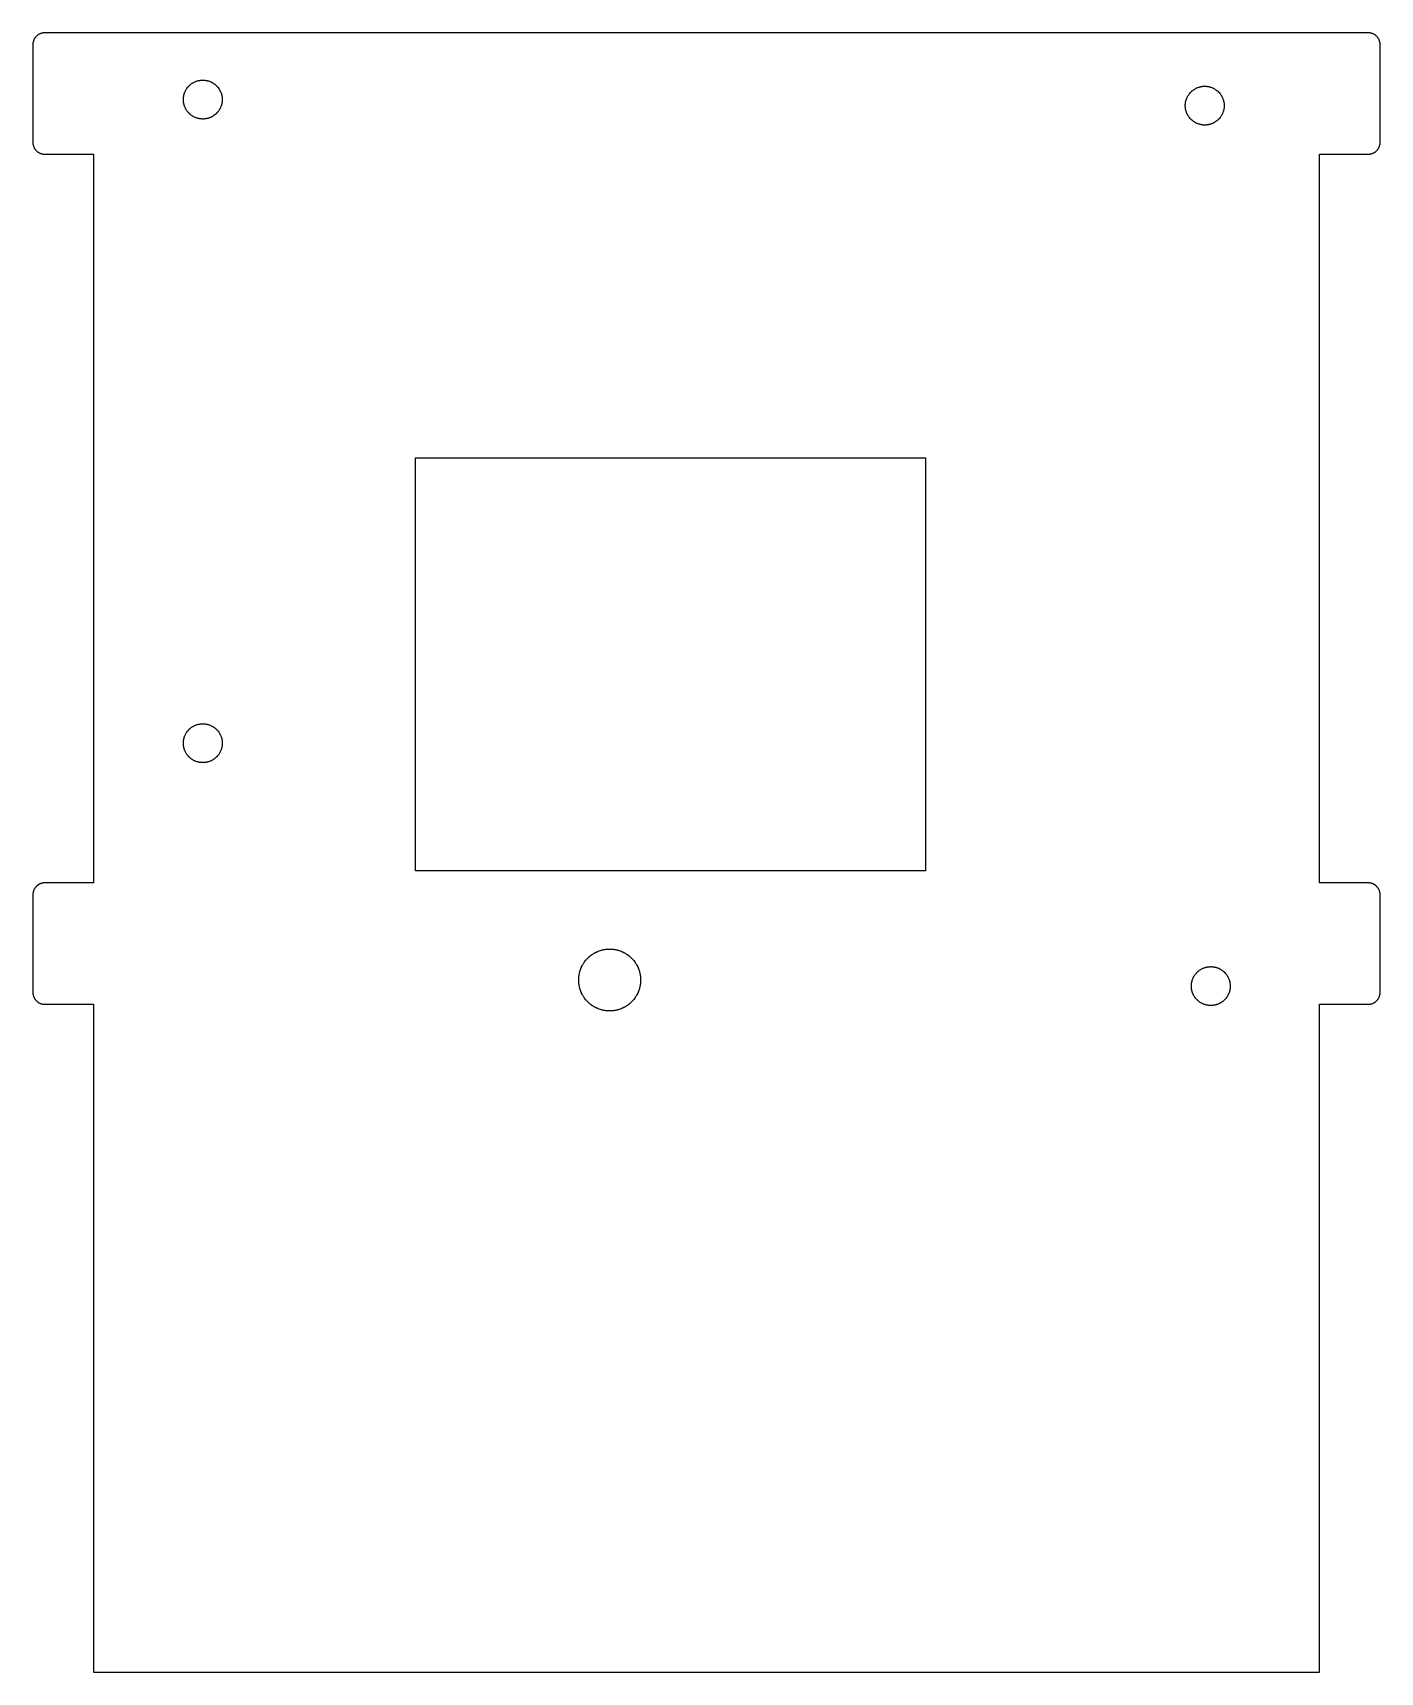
# Model space of a CAD drawing. Header units: metres. Extents: x -5 to 106, y 0 to 135.
import ezdxf

# ---------------------------------------------------------------- set-up
doc = ezdxf.new("R2010")
doc.units = ezdxf.units.M

msp = doc.modelspace()

# ---------------------------------------------------------------- linework, layer by layer
for p, q in [((-4.01758, 135), (-4.03516, 134.999)), ((104.968, 135), (-4.01758, 135)), ((104.985, 134.999), (104.968, 135)), ((-4.99902, 134.035), (-5, 134.018)), ((-5, 134.018), (-5, 125.982)), ((-4.99805, 134.069), (-4.99902, 134.053)), ((-4.99902, 134.053), (-4.99902, 134.035)), ((-4.99023, 134.14), (-4.99805, 134.069)), ((-4.9873, 134.156), (-4.99023, 134.14)), ((-4.98438, 134.174), (-4.9873, 134.156)), ((-4.98145, 134.19), (-4.98438, 134.174)), ((-4.97852, 134.208), (-4.98145, 134.19)), ((-4.97461, 134.225), (-4.97852, 134.208)), ((-4.9707, 134.242), (-4.97461, 134.225)), ((-4.95117, 134.309), (-4.9707, 134.242)), ((-4.93359, 134.358), (-4.95117, 134.309)), ((-4.92676, 134.375), (-4.93359, 134.358)), ((-4.9209, 134.391), (-4.92676, 134.375)), ((-4.91309, 134.406), (-4.9209, 134.391)), ((-4.90625, 134.423), (-4.91309, 134.406)), ((-4.88281, 134.47), (-4.90625, 134.423)), ((-4.875, 134.484), (-4.88281, 134.47)), ((-4.86621, 134.5), (-4.875, 134.484)), ((-4.85742, 134.515), (-4.86621, 134.5)), ((-4.84766, 134.53), (-4.85742, 134.515)), ((-4.83887, 134.545), (-4.84766, 134.53)), ((-4.8291, 134.56), (-4.83887, 134.545)), ((-4.81934, 134.573), (-4.8291, 134.56)), ((-4.80859, 134.588), (-4.81934, 134.573)), ((-4.79883, 134.602), (-4.80859, 134.588)), ((-4.77734, 134.629), (-4.79883, 134.602)), ((-4.76562, 134.643), (-4.77734, 134.629)), ((-4.75488, 134.656), (-4.76562, 134.643)), ((-4.71973, 134.694), (-4.75488, 134.656)), ((-4.69434, 134.72), (-4.71973, 134.694)), ((-4.65625, 134.755), (-4.69434, 134.72)), ((-4.64258, 134.766), (-4.65625, 134.755)), ((-4.62891, 134.777), (-4.64258, 134.766)), ((-4.60156, 134.799), (-4.62891, 134.777)), ((-4.58789, 134.809), (-4.60156, 134.799)), ((-4.57324, 134.819), (-4.58789, 134.809)), ((-4.55957, 134.829), (-4.57324, 134.819)), ((-4.54492, 134.839), (-4.55957, 134.829)), ((-4.53027, 134.848), (-4.54492, 134.839)), ((-4.51465, 134.857), (-4.53027, 134.848)), ((-4.5, 134.866), (-4.51465, 134.857)), ((-4.48438, 134.875), (-4.5, 134.866)), ((-4.46973, 134.883), (-4.48438, 134.875)), ((-4.42285, 134.906), (-4.46973, 134.883)), ((-4.40625, 134.913), (-4.42285, 134.906)), ((-4.39062, 134.921), (-4.40625, 134.913)), ((-4.375, 134.927), (-4.39062, 134.921)), ((-4.3584, 134.934), (-4.375, 134.927)), ((-4.30859, 134.951), (-4.3584, 134.934)), ((-4.24219, 134.971), (-4.30859, 134.951)), ((-4.22461, 134.975), (-4.24219, 134.971)), ((-4.20801, 134.979), (-4.22461, 134.975)), ((-4.19043, 134.981), (-4.20801, 134.979)), ((-4.17383, 134.984), (-4.19043, 134.981)), ((-4.15625, 134.987), (-4.17383, 134.984)), ((-4.13965, 134.99), (-4.15625, 134.987)), ((-4.06934, 134.998), (-4.13965, 134.99)), ((-4.05273, 134.999), (-4.06934, 134.998)), ((-4.03516, 134.999), (-4.05273, 134.999)), ((105.002, 134.999), (104.985, 134.999)), ((105.02, 134.998), (105.002, 134.999)), ((105.072, 134.992), (105.02, 134.998)), ((105.089, 134.99), (105.072, 134.992)), ((105.124, 134.984), (105.089, 134.99)), ((105.141, 134.981), (105.124, 134.984)), ((105.158, 134.979), (105.141, 134.981)), ((105.175, 134.975), (105.158, 134.979)), ((105.192, 134.971), (105.175, 134.975)), ((105.259, 134.951), (105.192, 134.971)), ((105.309, 134.934), (105.259, 134.951)), ((105.324, 134.927), (105.309, 134.934)), ((105.341, 134.921), (105.324, 134.927)), ((105.356, 134.913), (105.341, 134.921)), ((105.373, 134.906), (105.356, 134.913)), ((105.42, 134.883), (105.373, 134.906)), ((105.435, 134.875), (105.42, 134.883)), ((105.45, 134.866), (105.435, 134.875)), ((105.465, 134.857), (105.45, 134.866)), ((105.479, 134.848), (105.465, 134.857)), ((105.495, 134.839), (105.479, 134.848)), ((105.509, 134.829), (105.495, 134.839)), ((105.523, 134.819), (105.509, 134.829)), ((105.538, 134.809), (105.523, 134.819)), ((105.552, 134.799), (105.538, 134.809)), ((105.579, 134.777), (105.552, 134.799)), ((105.593, 134.766), (105.579, 134.777)), ((105.606, 134.755), (105.593, 134.766)), ((105.645, 134.72), (105.606, 134.755)), ((105.657, 134.707), (105.645, 134.72)), ((105.669, 134.694), (105.657, 134.707)), ((105.682, 134.682), (105.669, 134.694)), ((105.705, 134.656), (105.682, 134.682)), ((105.716, 134.643), (105.705, 134.656)), ((105.728, 134.629), (105.716, 134.643)), ((105.749, 134.602), (105.728, 134.629)), ((105.759, 134.588), (105.749, 134.602)), ((105.77, 134.573), (105.759, 134.588)), ((105.779, 134.56), (105.77, 134.573)), ((105.789, 134.545), (105.779, 134.56)), ((105.798, 134.53), (105.789, 134.545)), ((105.808, 134.515), (105.798, 134.53)), ((105.816, 134.5), (105.808, 134.515)), ((105.824, 134.484), (105.816, 134.5)), ((105.833, 134.47), (105.824, 134.484)), ((105.856, 134.423), (105.833, 134.47)), ((105.863, 134.406), (105.856, 134.423)), ((105.877, 134.375), (105.863, 134.406)), ((105.884, 134.358), (105.877, 134.375)), ((105.901, 134.309), (105.884, 134.358)), ((105.916, 134.259), (105.901, 134.309)), ((105.92, 134.242), (105.916, 134.259)), ((105.925, 134.225), (105.92, 134.242)), ((105.928, 134.208), (105.925, 134.225)), ((105.932, 134.19), (105.928, 134.208)), ((105.935, 134.174), (105.932, 134.19)), ((105.938, 134.156), (105.935, 134.174)), ((105.94, 134.14), (105.938, 134.156)), ((105.946, 134.087), (105.94, 134.14)), ((105.947, 134.069), (105.946, 134.087)), ((105.948, 134.053), (105.947, 134.069)), ((105.95, 134.018), (105.948, 134.053)), ((105.95, 125.982), (105.95, 134.018)), ((8.29883, 130.938), (8.34961, 130.962)), ((8.34961, 130.962), (8.40039, 130.983)), ((8.40039, 130.983), (8.42676, 130.994)), ((8.42676, 130.994), (8.45312, 131.004)), ((8.45312, 131.004), (8.53223, 131.03)), ((8.53223, 131.03), (8.55859, 131.038)), ((8.55859, 131.038), (8.58594, 131.046)), ((8.58594, 131.046), (8.61328, 131.053)), ((8.61328, 131.053), (8.63965, 131.059)), ((8.63965, 131.059), (8.66699, 131.065)), ((8.66699, 131.065), (8.69434, 131.07)), ((8.69434, 131.07), (8.72168, 131.076)), ((8.72168, 131.076), (8.75, 131.08)), ((8.75, 131.08), (8.80469, 131.088)), ((8.80469, 131.088), (8.83301, 131.091)), ((8.83301, 131.091), (8.86035, 131.094)), ((8.86035, 131.094), (8.88867, 131.096)), ((8.88867, 131.096), (8.91602, 131.098)), ((8.91602, 131.098), (8.97168, 131.1)), ((8.97168, 131.1), (9.02832, 131.1)), ((9.02832, 131.1), (9.08398, 131.098)), ((9.08398, 131.098), (9.11133, 131.096)), ((9.11133, 131.096), (9.13965, 131.094)), ((9.13965, 131.094), (9.16699, 131.091)), ((9.16699, 131.091), (9.19531, 131.088)), ((9.19531, 131.088), (9.25, 131.08)), ((9.25, 131.08), (9.27832, 131.076)), ((9.27832, 131.076), (9.30566, 131.07)), ((9.30566, 131.07), (9.33301, 131.065)), ((9.33301, 131.065), (9.36035, 131.059)), ((9.36035, 131.059), (9.38672, 131.053)), ((9.38672, 131.053), (9.41406, 131.046)), ((9.41406, 131.046), (9.44141, 131.038)), ((9.44141, 131.038), (9.46777, 131.03)), ((9.46777, 131.03), (9.54688, 131.004)), ((9.54688, 131.004), (9.57324, 130.994)), ((9.57324, 130.994), (9.59961, 130.983)), ((9.59961, 130.983), (9.65039, 130.962)), ((9.65039, 130.962), (9.70117, 130.938)), ((7.40234, 129.584), (7.4043, 129.611)), ((7.4043, 129.611), (7.40625, 129.64)), ((7.40625, 129.64), (7.40918, 129.667)), ((7.40918, 129.667), (7.41211, 129.695)), ((7.41211, 129.695), (7.41992, 129.75)), ((7.41992, 129.75), (7.42383, 129.778)), ((7.42383, 129.778), (7.42969, 129.806)), ((7.42969, 129.806), (7.43457, 129.833)), ((7.43457, 129.833), (7.44141, 129.86)), ((7.44141, 129.86), (7.44727, 129.887)), ((7.44727, 129.887), (7.4541, 129.914)), ((7.4541, 129.914), (7.46191, 129.941)), ((7.46191, 129.941), (7.46973, 129.968)), ((7.46973, 129.968), (7.49609, 130.047)), ((7.49609, 130.047), (7.50586, 130.073)), ((7.50586, 130.073), (7.5166, 130.1)), ((7.5166, 130.1), (7.53809, 130.15)), ((7.53809, 130.15), (7.56152, 130.201)), ((7.56152, 130.201), (7.57422, 130.227)), ((7.57422, 130.227), (7.58691, 130.251)), ((7.58691, 130.251), (7.61426, 130.3)), ((7.61426, 130.3), (7.62891, 130.324)), ((7.62891, 130.324), (7.6582, 130.371)), ((7.6582, 130.371), (7.68945, 130.418)), ((7.68945, 130.418), (7.73926, 130.485)), ((7.73926, 130.485), (7.79199, 130.55)), ((7.79199, 130.55), (7.81055, 130.57)), ((7.81055, 130.57), (7.83008, 130.591)), ((7.83008, 130.591), (7.84863, 130.611)), ((7.84863, 130.611), (7.86816, 130.632)), ((7.86816, 130.632), (7.88867, 130.651)), ((7.88867, 130.651), (7.90918, 130.67)), ((7.90918, 130.67), (7.92969, 130.689)), ((7.92969, 130.689), (7.9502, 130.708)), ((7.9502, 130.708), (8.01465, 130.761)), ((8.01465, 130.761), (8.08203, 130.811)), ((8.08203, 130.811), (8.12891, 130.842)), ((8.12891, 130.842), (8.17578, 130.871)), ((8.17578, 130.871), (8.2002, 130.886)), ((8.2002, 130.886), (8.24902, 130.913)), ((8.24902, 130.913), (8.27344, 130.926)), ((8.27344, 130.926), (8.29883, 130.938)), ((9.70117, 130.938), (9.72656, 130.926)), ((9.72656, 130.926), (9.75098, 130.913)), ((9.75098, 130.913), (9.7998, 130.886)), ((9.7998, 130.886), (9.82422, 130.871)), ((9.82422, 130.871), (9.87109, 130.842)), ((9.87109, 130.842), (9.91797, 130.811)), ((9.91797, 130.811), (9.98535, 130.761)), ((9.98535, 130.761), (10.0498, 130.708)), ((10.0498, 130.708), (10.0703, 130.689)), ((10.0703, 130.689), (10.0908, 130.67)), ((10.0908, 130.67), (10.1113, 130.651)), ((10.1113, 130.651), (10.1318, 130.632)), ((10.1318, 130.632), (10.1514, 130.611)), ((10.1514, 130.611), (10.1699, 130.591)), ((10.1699, 130.591), (10.1895, 130.57)), ((10.1895, 130.57), (10.208, 130.55)), ((10.208, 130.55), (10.2607, 130.485)), ((10.2607, 130.485), (10.3105, 130.418)), ((10.3105, 130.418), (10.3418, 130.371)), ((10.3418, 130.371), (10.3711, 130.324)), ((10.3711, 130.324), (10.3857, 130.3)), ((10.3857, 130.3), (10.4131, 130.251)), ((10.4131, 130.251), (10.4258, 130.227)), ((10.4258, 130.227), (10.4385, 130.201)), ((10.4385, 130.201), (10.4619, 130.15)), ((10.4619, 130.15), (10.4834, 130.1)), ((10.4834, 130.1), (10.4941, 130.073)), ((10.4941, 130.073), (10.5039, 130.047)), ((10.5039, 130.047), (10.5303, 129.968)), ((10.5303, 129.968), (10.5381, 129.941)), ((10.5381, 129.941), (10.5459, 129.914)), ((10.5459, 129.914), (10.5527, 129.887)), ((10.5527, 129.887), (10.5586, 129.86)), ((10.5586, 129.86), (10.5654, 129.833)), ((10.5654, 129.833), (10.5703, 129.806)), ((10.5703, 129.806), (10.5762, 129.778)), ((10.5762, 129.778), (10.5801, 129.75)), ((10.5801, 129.75), (10.5879, 129.695)), ((10.5879, 129.695), (10.5908, 129.667)), ((10.5908, 129.667), (10.5938, 129.64)), ((10.5938, 129.64), (10.5957, 129.611)), ((10.5957, 129.611), (10.5977, 129.584)), ((90.0166, 129.6), (90.0381, 129.65)), ((90.0381, 129.65), (90.0615, 129.701)), ((90.0615, 129.701), (90.0742, 129.727)), ((90.0742, 129.727), (90.0869, 129.751)), ((90.0869, 129.751), (90.1143, 129.8)), ((90.1143, 129.8), (90.1289, 129.824)), ((90.1289, 129.824), (90.1582, 129.871)), ((90.1582, 129.871), (90.1895, 129.918)), ((90.1895, 129.918), (90.2393, 129.985)), ((90.2393, 129.985), (90.292, 130.05)), ((90.292, 130.05), (90.3105, 130.07)), ((90.3105, 130.07), (90.3301, 130.091)), ((90.3301, 130.091), (90.3486, 130.111)), ((90.3486, 130.111), (90.3682, 130.132)), ((90.3682, 130.132), (90.3887, 130.151)), ((90.3887, 130.151), (90.4092, 130.17)), ((90.4092, 130.17), (90.4297, 130.189)), ((90.4297, 130.189), (90.4502, 130.208)), ((90.4502, 130.208), (90.5146, 130.261)), ((90.5146, 130.261), (90.582, 130.311)), ((90.582, 130.311), (90.6289, 130.342)), ((90.6289, 130.342), (90.6758, 130.371)), ((90.6758, 130.371), (90.7002, 130.386)), ((90.7002, 130.386), (90.749, 130.413)), ((90.749, 130.413), (90.7734, 130.426)), ((90.7734, 130.426), (90.7988, 130.438)), ((90.7988, 130.438), (90.8496, 130.462)), ((90.8496, 130.462), (90.9004, 130.483)), ((90.9004, 130.483), (90.9268, 130.494)), ((90.9268, 130.494), (90.9531, 130.504)), ((90.9531, 130.504), (91.0322, 130.53)), ((91.0322, 130.53), (91.0586, 130.538)), ((91.0586, 130.538), (91.0859, 130.546)), ((91.0859, 130.546), (91.1133, 130.553)), ((91.1133, 130.553), (91.1396, 130.559)), ((91.1396, 130.559), (91.167, 130.565)), ((91.167, 130.565), (91.1943, 130.57)), ((91.1943, 130.57), (91.2217, 130.576)), ((91.2217, 130.576), (91.25, 130.58)), ((91.25, 130.58), (91.3047, 130.588)), ((91.3047, 130.588), (91.333, 130.591)), ((91.333, 130.591), (91.3604, 130.594)), ((91.3604, 130.594), (91.3887, 130.596)), ((91.3887, 130.596), (91.416, 130.598)), ((91.416, 130.598), (91.4717, 130.6)), ((91.4717, 130.6), (91.5283, 130.6)), ((91.5283, 130.6), (91.584, 130.598)), ((91.584, 130.598), (91.6113, 130.596)), ((91.6113, 130.596), (91.6396, 130.594)), ((91.6396, 130.594), (91.667, 130.591)), ((91.667, 130.591), (91.6953, 130.588)), ((91.6953, 130.588), (91.75, 130.58)), ((91.75, 130.58), (91.7783, 130.576)), ((91.7783, 130.576), (91.8057, 130.57)), ((91.8057, 130.57), (91.833, 130.565)), ((91.833, 130.565), (91.8604, 130.559)), ((91.8604, 130.559), (91.8867, 130.553)), ((91.8867, 130.553), (91.9141, 130.546)), ((91.9141, 130.546), (91.9414, 130.538)), ((91.9414, 130.538), (91.9678, 130.53)), ((91.9678, 130.53), (92.0469, 130.504)), ((92.0469, 130.504), (92.0732, 130.494)), ((92.0732, 130.494), (92.0996, 130.483)), ((92.0996, 130.483), (92.1504, 130.462)), ((92.1504, 130.462), (92.2012, 130.438)), ((92.2012, 130.438), (92.2266, 130.426)), ((92.2266, 130.426), (92.251, 130.413)), ((92.251, 130.413), (92.2998, 130.386)), ((92.2998, 130.386), (92.3242, 130.371)), ((92.3242, 130.371), (92.3711, 130.342)), ((92.3711, 130.342), (92.418, 130.311)), ((92.418, 130.311), (92.4854, 130.261)), ((92.4854, 130.261), (92.5498, 130.208)), ((92.5498, 130.208), (92.5703, 130.189)), ((92.5703, 130.189), (92.5908, 130.17)), ((92.5908, 130.17), (92.6113, 130.151)), ((92.6113, 130.151), (92.6318, 130.132)), ((92.6318, 130.132), (92.6514, 130.111)), ((92.6514, 130.111), (92.6699, 130.091)), ((92.6699, 130.091), (92.6895, 130.07)), ((92.6895, 130.07), (92.708, 130.05)), ((92.708, 130.05), (92.7607, 129.985)), ((92.7607, 129.985), (92.8105, 129.918)), ((92.8105, 129.918), (92.8418, 129.871)), ((92.8418, 129.871), (92.8711, 129.824)), ((92.8711, 129.824), (92.8857, 129.8)), ((92.8857, 129.8), (92.9131, 129.751)), ((92.9131, 129.751), (92.9258, 129.727)), ((92.9258, 129.727), (92.9385, 129.701)), ((92.9385, 129.701), (92.9619, 129.65)), ((92.9619, 129.65), (92.9834, 129.6)), ((7.40039, 129.528), (7.40234, 129.584)), ((7.40039, 129.472), (7.40039, 129.528)), ((7.40234, 129.416), (7.40039, 129.472)), ((7.4043, 129.389), (7.40234, 129.416)), ((7.40625, 129.36), (7.4043, 129.389)), ((7.40918, 129.333), (7.40625, 129.36)), ((7.41211, 129.305), (7.40918, 129.333)), ((7.41992, 129.25), (7.41211, 129.305)), ((7.42383, 129.222), (7.41992, 129.25)), ((7.42969, 129.194), (7.42383, 129.222)), ((7.43457, 129.167), (7.42969, 129.194)), ((7.44141, 129.14), (7.43457, 129.167)), ((7.44727, 129.113), (7.44141, 129.14)), ((7.4541, 129.086), (7.44727, 129.113)), ((7.46191, 129.059), (7.4541, 129.086)), ((7.46973, 129.032), (7.46191, 129.059)), ((7.49609, 128.953), (7.46973, 129.032)), ((7.50586, 128.927), (7.49609, 128.953)), ((7.5166, 128.9), (7.50586, 128.927)), ((7.53809, 128.85), (7.5166, 128.9)), ((7.56152, 128.799), (7.53809, 128.85)), ((7.57422, 128.773), (7.56152, 128.799)), ((7.58691, 128.749), (7.57422, 128.773)), ((7.61426, 128.7), (7.58691, 128.749)), ((7.62891, 128.676), (7.61426, 128.7)), ((7.6582, 128.629), (7.62891, 128.676)), ((7.68945, 128.582), (7.6582, 128.629)), ((7.73926, 128.515), (7.68945, 128.582)), ((7.79199, 128.45), (7.73926, 128.515)), ((7.81055, 128.43), (7.79199, 128.45)), ((7.83008, 128.409), (7.81055, 128.43)), ((7.84863, 128.389), (7.83008, 128.409)), ((7.86816, 128.368), (7.84863, 128.389)), ((7.88867, 128.349), (7.86816, 128.368)), ((7.90918, 128.33), (7.88867, 128.349)), ((7.92969, 128.311), (7.90918, 128.33)), ((7.9502, 128.292), (7.92969, 128.311)), ((8.01465, 128.239), (7.9502, 128.292)), ((10.0498, 128.292), (9.98535, 128.239)), ((10.0703, 128.311), (10.0498, 128.292)), ((10.0908, 128.33), (10.0703, 128.311)), ((10.1113, 128.349), (10.0908, 128.33)), ((10.1318, 128.368), (10.1113, 128.349)), ((10.1514, 128.389), (10.1318, 128.368)), ((10.1699, 128.409), (10.1514, 128.389)), ((10.1895, 128.43), (10.1699, 128.409)), ((10.208, 128.45), (10.1895, 128.43)), ((10.2607, 128.515), (10.208, 128.45)), ((10.3105, 128.582), (10.2607, 128.515)), ((10.3418, 128.629), (10.3105, 128.582)), ((10.3711, 128.676), (10.3418, 128.629)), ((10.3857, 128.7), (10.3711, 128.676)), ((10.4131, 128.749), (10.3857, 128.7)), ((10.4258, 128.773), (10.4131, 128.749)), ((10.4385, 128.799), (10.4258, 128.773)), ((10.4619, 128.85), (10.4385, 128.799)), ((10.4834, 128.9), (10.4619, 128.85)), ((10.4941, 128.927), (10.4834, 128.9)), ((10.5039, 128.953), (10.4941, 128.927)), ((10.5303, 129.032), (10.5039, 128.953)), ((10.5381, 129.059), (10.5303, 129.032)), ((10.5459, 129.086), (10.5381, 129.059)), ((10.5527, 129.113), (10.5459, 129.086)), ((10.5586, 129.14), (10.5527, 129.113)), ((10.5654, 129.167), (10.5586, 129.14)), ((10.5703, 129.194), (10.5654, 129.167)), ((10.5762, 129.222), (10.5703, 129.194)), ((10.5801, 129.25), (10.5762, 129.222)), ((10.5879, 129.305), (10.5801, 129.25)), ((10.5908, 129.333), (10.5879, 129.305)), ((10.5938, 129.36), (10.5908, 129.333)), ((10.5957, 129.389), (10.5938, 129.36)), ((10.5977, 129.416), (10.5957, 129.389)), ((10.5977, 129.584), (10.5996, 129.528)), ((10.5996, 129.472), (10.5977, 129.416)), ((10.5996, 129.528), (10.5996, 129.472)), ((89.9004, 129.028), (89.9023, 129.084)), ((89.9004, 128.972), (89.9004, 129.028)), ((89.9023, 128.916), (89.9004, 128.972)), ((89.9023, 129.084), (89.9043, 129.111)), ((89.9043, 128.889), (89.9023, 128.916)), ((89.9043, 129.111), (89.9062, 129.14)), ((89.9062, 128.86), (89.9043, 128.889)), ((89.9062, 129.14), (89.9092, 129.167)), ((89.9092, 128.833), (89.9062, 128.86)), ((89.9092, 129.167), (89.9121, 129.195)), ((89.9121, 128.805), (89.9092, 128.833)), ((89.9121, 129.195), (89.9199, 129.25)), ((89.9199, 128.75), (89.9121, 128.805)), ((89.9199, 129.25), (89.9238, 129.278)), ((89.9238, 128.722), (89.9199, 128.75)), ((89.9238, 129.278), (89.9297, 129.306)), ((89.9297, 128.694), (89.9238, 128.722)), ((89.9297, 129.306), (89.9346, 129.333)), ((89.9346, 128.667), (89.9297, 128.694)), ((89.9346, 129.333), (89.9414, 129.36)), ((89.9414, 128.64), (89.9346, 128.667)), ((89.9414, 129.36), (89.9473, 129.387)), ((89.9473, 128.613), (89.9414, 128.64)), ((89.9473, 129.387), (89.9541, 129.414)), ((89.9541, 128.586), (89.9473, 128.613)), ((89.9541, 129.414), (89.9619, 129.441)), ((89.9619, 128.559), (89.9541, 128.586)), ((89.9619, 129.441), (89.9697, 129.468)), ((89.9697, 128.532), (89.9619, 128.559)), ((89.9697, 129.468), (89.9961, 129.547)), ((89.9961, 128.453), (89.9697, 128.532)), ((89.9961, 129.547), (90.0059, 129.573)), ((90.0059, 128.427), (89.9961, 128.453)), ((90.0059, 129.573), (90.0166, 129.6)), ((90.0166, 128.4), (90.0059, 128.427)), ((90.0381, 128.35), (90.0166, 128.4)), ((90.0615, 128.299), (90.0381, 128.35)), ((90.0742, 128.273), (90.0615, 128.299)), ((90.0869, 128.249), (90.0742, 128.273)), ((92.9258, 128.273), (92.9131, 128.249)), ((92.9385, 128.299), (92.9258, 128.273)), ((92.9619, 128.35), (92.9385, 128.299)), ((92.9834, 128.4), (92.9619, 128.35)), ((92.9834, 129.6), (92.9941, 129.573)), ((92.9941, 128.427), (92.9834, 128.4)), ((92.9941, 129.573), (93.0039, 129.547)), ((93.0039, 128.453), (92.9941, 128.427)), ((93.0039, 129.547), (93.0303, 129.468)), ((93.0303, 128.532), (93.0039, 128.453)), ((93.0303, 129.468), (93.0381, 129.441)), ((93.0381, 128.559), (93.0303, 128.532)), ((93.0381, 129.441), (93.0459, 129.414)), ((93.0459, 128.586), (93.0381, 128.559)), ((93.0459, 129.414), (93.0527, 129.387)), ((93.0527, 128.613), (93.0459, 128.586)), ((93.0527, 129.387), (93.0586, 129.36)), ((93.0586, 128.64), (93.0527, 128.613)), ((93.0586, 129.36), (93.0654, 129.333)), ((93.0654, 128.667), (93.0586, 128.64)), ((93.0654, 129.333), (93.0703, 129.306)), ((93.0703, 128.694), (93.0654, 128.667)), ((93.0703, 129.306), (93.0762, 129.278)), ((93.0762, 128.722), (93.0703, 128.694)), ((93.0762, 129.278), (93.0801, 129.25)), ((93.0801, 128.75), (93.0762, 128.722)), ((93.0801, 129.25), (93.0879, 129.195)), ((93.0879, 128.805), (93.0801, 128.75)), ((93.0879, 129.195), (93.0908, 129.167)), ((93.0908, 128.833), (93.0879, 128.805)), ((93.0908, 129.167), (93.0938, 129.14)), ((93.0938, 128.86), (93.0908, 128.833)), ((93.0938, 129.14), (93.0957, 129.111)), ((93.0957, 128.889), (93.0938, 128.86)), ((93.0957, 129.111), (93.0977, 129.084)), ((93.0977, 128.916), (93.0957, 128.889)), ((93.0977, 129.084), (93.0996, 129.028)), ((93.0996, 128.972), (93.0977, 128.916)), ((93.0996, 129.028), (93.0996, 128.972)), ((8.08203, 128.189), (8.01465, 128.239)), ((8.12891, 128.158), (8.08203, 128.189)), ((8.17578, 128.129), (8.12891, 128.158)), ((8.2002, 128.114), (8.17578, 128.129)), ((8.24902, 128.087), (8.2002, 128.114)), ((8.27344, 128.074), (8.24902, 128.087)), ((8.29883, 128.062), (8.27344, 128.074)), ((8.34961, 128.038), (8.29883, 128.062)), ((8.40039, 128.017), (8.34961, 128.038)), ((8.42676, 128.006), (8.40039, 128.017)), ((8.45312, 127.996), (8.42676, 128.006)), ((8.53223, 127.97), (8.45312, 127.996)), ((8.55859, 127.962), (8.53223, 127.97)), ((8.58594, 127.954), (8.55859, 127.962)), ((8.61328, 127.947), (8.58594, 127.954)), ((8.63965, 127.941), (8.61328, 127.947)), ((8.66699, 127.935), (8.63965, 127.941)), ((8.69434, 127.93), (8.66699, 127.935)), ((8.72168, 127.924), (8.69434, 127.93)), ((8.75, 127.92), (8.72168, 127.924)), ((8.80469, 127.912), (8.75, 127.92)), ((8.83301, 127.909), (8.80469, 127.912)), ((8.86035, 127.906), (8.83301, 127.909)), ((8.88867, 127.904), (8.86035, 127.906)), ((8.91602, 127.902), (8.88867, 127.904)), ((8.97168, 127.9), (8.91602, 127.902)), ((9.02832, 127.9), (8.97168, 127.9)), ((9.08398, 127.902), (9.02832, 127.9)), ((9.11133, 127.904), (9.08398, 127.902)), ((9.13965, 127.906), (9.11133, 127.904)), ((9.16699, 127.909), (9.13965, 127.906)), ((9.19531, 127.912), (9.16699, 127.909)), ((9.25, 127.92), (9.19531, 127.912)), ((9.27832, 127.924), (9.25, 127.92)), ((9.30566, 127.93), (9.27832, 127.924)), ((9.33301, 127.935), (9.30566, 127.93)), ((9.36035, 127.941), (9.33301, 127.935)), ((9.38672, 127.947), (9.36035, 127.941)), ((9.41406, 127.954), (9.38672, 127.947)), ((9.44141, 127.962), (9.41406, 127.954)), ((9.46777, 127.97), (9.44141, 127.962)), ((9.54688, 127.996), (9.46777, 127.97)), ((9.57324, 128.006), (9.54688, 127.996)), ((9.59961, 128.017), (9.57324, 128.006)), ((9.65039, 128.038), (9.59961, 128.017)), ((9.70117, 128.062), (9.65039, 128.038)), ((9.72656, 128.074), (9.70117, 128.062)), ((9.75098, 128.087), (9.72656, 128.074)), ((9.7998, 128.114), (9.75098, 128.087)), ((9.82422, 128.129), (9.7998, 128.114)), ((9.87109, 128.158), (9.82422, 128.129)), ((9.91797, 128.189), (9.87109, 128.158)), ((9.98535, 128.239), (9.91797, 128.189)), ((90.1143, 128.2), (90.0869, 128.249)), ((90.1289, 128.176), (90.1143, 128.2)), ((90.1582, 128.129), (90.1289, 128.176)), ((90.1895, 128.082), (90.1582, 128.129)), ((90.2393, 128.015), (90.1895, 128.082)), ((90.292, 127.95), (90.2393, 128.015)), ((90.3105, 127.93), (90.292, 127.95)), ((90.3301, 127.909), (90.3105, 127.93)), ((90.3486, 127.889), (90.3301, 127.909)), ((90.3682, 127.868), (90.3486, 127.889)), ((90.3887, 127.849), (90.3682, 127.868)), ((90.4092, 127.83), (90.3887, 127.849)), ((90.4297, 127.811), (90.4092, 127.83)), ((90.4502, 127.792), (90.4297, 127.811)), ((90.5146, 127.739), (90.4502, 127.792)), ((90.582, 127.689), (90.5146, 127.739)), ((90.6289, 127.658), (90.582, 127.689)), ((90.6758, 127.629), (90.6289, 127.658)), ((90.7002, 127.614), (90.6758, 127.629)), ((90.749, 127.587), (90.7002, 127.614)), ((90.7734, 127.574), (90.749, 127.587)), ((90.7988, 127.562), (90.7734, 127.574)), ((90.8496, 127.538), (90.7988, 127.562)), ((90.9004, 127.517), (90.8496, 127.538)), ((90.9268, 127.506), (90.9004, 127.517)), ((90.9531, 127.496), (90.9268, 127.506)), ((91.0322, 127.47), (90.9531, 127.496)), ((91.0586, 127.462), (91.0322, 127.47)), ((91.0859, 127.454), (91.0586, 127.462)), ((91.1133, 127.447), (91.0859, 127.454)), ((91.1396, 127.441), (91.1133, 127.447)), ((91.167, 127.435), (91.1396, 127.441)), ((91.1943, 127.43), (91.167, 127.435)), ((91.2217, 127.424), (91.1943, 127.43)), ((91.25, 127.42), (91.2217, 127.424)), ((91.3047, 127.412), (91.25, 127.42)), ((91.333, 127.409), (91.3047, 127.412)), ((91.3604, 127.406), (91.333, 127.409)), ((91.3887, 127.404), (91.3604, 127.406)), ((91.416, 127.402), (91.3887, 127.404)), ((91.4717, 127.4), (91.416, 127.402)), ((91.5283, 127.4), (91.4717, 127.4)), ((91.584, 127.402), (91.5283, 127.4)), ((91.6113, 127.404), (91.584, 127.402)), ((91.6396, 127.406), (91.6113, 127.404)), ((91.667, 127.409), (91.6396, 127.406)), ((91.6953, 127.412), (91.667, 127.409)), ((91.75, 127.42), (91.6953, 127.412)), ((91.7783, 127.424), (91.75, 127.42)), ((91.8057, 127.43), (91.7783, 127.424)), ((91.833, 127.435), (91.8057, 127.43)), ((91.8604, 127.441), (91.833, 127.435)), ((91.8867, 127.447), (91.8604, 127.441)), ((91.9141, 127.454), (91.8867, 127.447)), ((91.9414, 127.462), (91.9141, 127.454)), ((91.9678, 127.47), (91.9414, 127.462)), ((92.0469, 127.496), (91.9678, 127.47)), ((92.0732, 127.506), (92.0469, 127.496)), ((92.0996, 127.517), (92.0732, 127.506)), ((92.1504, 127.538), (92.0996, 127.517)), ((92.2012, 127.562), (92.1504, 127.538)), ((92.2266, 127.574), (92.2012, 127.562)), ((92.251, 127.587), (92.2266, 127.574)), ((92.2998, 127.614), (92.251, 127.587)), ((92.3242, 127.629), (92.2998, 127.614)), ((92.3711, 127.658), (92.3242, 127.629)), ((92.418, 127.689), (92.3711, 127.658)), ((92.4854, 127.739), (92.418, 127.689)), ((92.5498, 127.792), (92.4854, 127.739)), ((92.5703, 127.811), (92.5498, 127.792)), ((92.5908, 127.83), (92.5703, 127.811)), ((92.6113, 127.849), (92.5908, 127.83)), ((92.6318, 127.868), (92.6113, 127.849)), ((92.6514, 127.889), (92.6318, 127.868)), ((92.6699, 127.909), (92.6514, 127.889)), ((92.6895, 127.93), (92.6699, 127.909)), ((92.708, 127.95), (92.6895, 127.93)), ((92.7607, 128.015), (92.708, 127.95)), ((92.8105, 128.082), (92.7607, 128.015)), ((92.8418, 128.129), (92.8105, 128.082)), ((92.8711, 128.176), (92.8418, 128.129)), ((92.8857, 128.2), (92.8711, 128.176)), ((92.9131, 128.249), (92.8857, 128.2)), ((-5, 125.982), (-4.99902, 125.965)), ((-4.99902, 125.965), (-4.99902, 125.947)), ((-4.99902, 125.947), (-4.99805, 125.931)), ((-4.99805, 125.931), (-4.99023, 125.86)), ((-4.99023, 125.86), (-4.9873, 125.844)), ((-4.9873, 125.844), (-4.98438, 125.826)), ((-4.98438, 125.826), (-4.98145, 125.81)), ((-4.98145, 125.81), (-4.97852, 125.792)), ((-4.97852, 125.792), (-4.97461, 125.775)), ((-4.97461, 125.775), (-4.9707, 125.758)), ((-4.9707, 125.758), (-4.95117, 125.691)), ((-4.95117, 125.691), (-4.93359, 125.642)), ((-4.93359, 125.642), (-4.92676, 125.625)), ((-4.92676, 125.625), (-4.9209, 125.609)), ((-4.9209, 125.609), (-4.91309, 125.594)), ((-4.91309, 125.594), (-4.90625, 125.577)), ((-4.90625, 125.577), (-4.88281, 125.53)), ((105.833, 125.53), (105.856, 125.577)), ((105.856, 125.577), (105.863, 125.594)), ((105.863, 125.594), (105.877, 125.625)), ((105.877, 125.625), (105.884, 125.642)), ((105.884, 125.642), (105.901, 125.691)), ((105.901, 125.691), (105.916, 125.741)), ((105.916, 125.741), (105.92, 125.758)), ((105.92, 125.758), (105.925, 125.775)), ((105.925, 125.775), (105.928, 125.792)), ((105.928, 125.792), (105.932, 125.81)), ((105.932, 125.81), (105.935, 125.826)), ((105.935, 125.826), (105.938, 125.844)), ((105.938, 125.844), (105.94, 125.86)), ((105.94, 125.86), (105.946, 125.913)), ((105.946, 125.913), (105.947, 125.931)), ((105.947, 125.931), (105.948, 125.947)), ((105.948, 125.947), (105.95, 125.982)), ((-4.88281, 125.53), (-4.875, 125.516)), ((-4.875, 125.516), (-4.86621, 125.5)), ((-4.86621, 125.5), (-4.85742, 125.485)), ((-4.85742, 125.485), (-4.84766, 125.47)), ((-4.84766, 125.47), (-4.83887, 125.455)), ((-4.83887, 125.455), (-4.8291, 125.44)), ((-4.8291, 125.44), (-4.81934, 125.427)), ((-4.81934, 125.427), (-4.80859, 125.412)), ((-4.80859, 125.412), (-4.79883, 125.398)), ((-4.79883, 125.398), (-4.77734, 125.371)), ((-4.77734, 125.371), (-4.76562, 125.357)), ((-4.76562, 125.357), (-4.75488, 125.344)), ((-4.75488, 125.344), (-4.71973, 125.306)), ((-4.71973, 125.306), (-4.69434, 125.28)), ((-4.69434, 125.28), (-4.65625, 125.245)), ((-4.65625, 125.245), (-4.64258, 125.234)), ((-4.64258, 125.234), (-4.62891, 125.223)), ((-4.62891, 125.223), (-4.60156, 125.201)), ((-4.60156, 125.201), (-4.58789, 125.191)), ((-4.58789, 125.191), (-4.57324, 125.181)), ((-4.57324, 125.181), (-4.55957, 125.171)), ((-4.55957, 125.171), (-4.54492, 125.161)), ((-4.54492, 125.161), (-4.53027, 125.152)), ((-4.53027, 125.152), (-4.51465, 125.143)), ((-4.51465, 125.143), (-4.5, 125.134)), ((-4.5, 125.134), (-4.48438, 125.125)), ((-4.48438, 125.125), (-4.46973, 125.117)), ((-4.46973, 125.117), (-4.42285, 125.094)), ((-4.42285, 125.094), (-4.40625, 125.087)), ((-4.40625, 125.087), (-4.39062, 125.079)), ((-4.39062, 125.079), (-4.375, 125.073)), ((-4.375, 125.073), (-4.3584, 125.066)), ((-4.3584, 125.066), (-4.30859, 125.049)), ((-4.30859, 125.049), (-4.24219, 125.029)), ((-4.24219, 125.029), (-4.22461, 125.025)), ((-4.22461, 125.025), (-4.20801, 125.021)), ((-4.20801, 125.021), (-4.19043, 125.019)), ((-4.19043, 125.019), (-4.17383, 125.016)), ((-4.17383, 125.016), (-4.15625, 125.013)), ((-4.15625, 125.013), (-4.13965, 125.01)), ((-4.13965, 125.01), (-4.06934, 125.002)), ((-4.06934, 125.002), (-4.05273, 125.001)), ((-4.05273, 125.001), (-4.03516, 125.001)), ((-4.03516, 125.001), (-4.01758, 125)), ((-4.01758, 125), (0, 125)), ((0, 125), (0, 65)), ((100.95, 65), (100.95, 125)), ((100.95, 125), (104.968, 125)), ((104.968, 125), (104.985, 125.001)), ((104.985, 125.001), (105.002, 125.001)), ((105.002, 125.001), (105.02, 125.002)), ((105.02, 125.002), (105.072, 125.008)), ((105.072, 125.008), (105.089, 125.01)), ((105.089, 125.01), (105.124, 125.016)), ((105.124, 125.016), (105.141, 125.019)), ((105.141, 125.019), (105.158, 125.021)), ((105.158, 125.021), (105.175, 125.025)), ((105.175, 125.025), (105.192, 125.029)), ((105.192, 125.029), (105.259, 125.049)), ((105.259, 125.049), (105.309, 125.066)), ((105.309, 125.066), (105.324, 125.073)), ((105.324, 125.073), (105.341, 125.079)), ((105.341, 125.079), (105.356, 125.087)), ((105.356, 125.087), (105.373, 125.094)), ((105.373, 125.094), (105.42, 125.117)), ((105.42, 125.117), (105.435, 125.125)), ((105.435, 125.125), (105.45, 125.134)), ((105.45, 125.134), (105.465, 125.143)), ((105.465, 125.143), (105.479, 125.152)), ((105.479, 125.152), (105.495, 125.161)), ((105.495, 125.161), (105.509, 125.171)), ((105.509, 125.171), (105.523, 125.181)), ((105.523, 125.181), (105.538, 125.191)), ((105.538, 125.191), (105.552, 125.201)), ((105.552, 125.201), (105.579, 125.223)), ((105.579, 125.223), (105.593, 125.234)), ((105.593, 125.234), (105.606, 125.245)), ((105.606, 125.245), (105.645, 125.28)), ((105.645, 125.28), (105.657, 125.293)), ((105.657, 125.293), (105.669, 125.306)), ((105.669, 125.306), (105.682, 125.318)), ((105.682, 125.318), (105.705, 125.344)), ((105.705, 125.344), (105.716, 125.357)), ((105.716, 125.357), (105.728, 125.371)), ((105.728, 125.371), (105.749, 125.398)), ((105.749, 125.398), (105.759, 125.412)), ((105.759, 125.412), (105.77, 125.427)), ((105.77, 125.427), (105.779, 125.44)), ((105.779, 125.44), (105.789, 125.455)), ((105.789, 125.455), (105.798, 125.47)), ((105.798, 125.47), (105.808, 125.485)), ((105.808, 125.485), (105.816, 125.5)), ((105.816, 125.5), (105.824, 125.516)), ((105.824, 125.516), (105.833, 125.53)), ((26.5, 66), (26.5, 100)), ((26.5, 100), (68.5, 100)), ((68.5, 100), (68.5, 66)), ((7.46191, 76.9414), (7.46973, 76.9678)), ((7.46973, 76.9678), (7.49609, 77.0469)), ((7.49609, 77.0469), (7.50586, 77.0732)), ((7.50586, 77.0732), (7.5166, 77.0996)), ((7.5166, 77.0996), (7.53809, 77.1504)), ((7.53809, 77.1504), (7.56152, 77.2012)), ((7.56152, 77.2012), (7.57422, 77.2266)), ((7.57422, 77.2266), (7.58691, 77.251)), ((7.58691, 77.251), (7.61426, 77.2998)), ((7.61426, 77.2998), (7.62891, 77.3242)), ((7.62891, 77.3242), (7.6582, 77.3711)), ((7.6582, 77.3711), (7.68945, 77.418)), ((7.68945, 77.418), (7.73926, 77.4854)), ((7.73926, 77.4854), (7.79199, 77.5498)), ((7.79199, 77.5498), (7.81055, 77.5703)), ((7.81055, 77.5703), (7.83008, 77.5908)), ((7.83008, 77.5908), (7.84863, 77.6113)), ((7.84863, 77.6113), (7.86816, 77.6318)), ((7.86816, 77.6318), (7.88867, 77.6514)), ((7.88867, 77.6514), (7.90918, 77.6699)), ((7.90918, 77.6699), (7.92969, 77.6895)), ((7.92969, 77.6895), (7.9502, 77.708)), ((7.9502, 77.708), (8.01465, 77.7607)), ((8.01465, 77.7607), (8.08203, 77.8105)), ((8.08203, 77.8105), (8.12891, 77.8418)), ((8.12891, 77.8418), (8.17578, 77.8711)), ((8.17578, 77.8711), (8.2002, 77.8857)), ((8.2002, 77.8857), (8.24902, 77.9131)), ((8.24902, 77.9131), (8.27344, 77.9258)), ((8.27344, 77.9258), (8.29883, 77.9385)), ((8.29883, 77.9385), (8.34961, 77.9619)), ((8.34961, 77.9619), (8.40039, 77.9834)), ((8.40039, 77.9834), (8.42676, 77.9941)), ((8.42676, 77.9941), (8.45312, 78.0039)), ((8.45312, 78.0039), (8.53223, 78.0303)), ((8.53223, 78.0303), (8.55859, 78.0381)), ((8.55859, 78.0381), (8.58594, 78.0459)), ((8.58594, 78.0459), (8.61328, 78.0527)), ((8.61328, 78.0527), (8.63965, 78.0586)), ((8.63965, 78.0586), (8.66699, 78.0654)), ((8.66699, 78.0654), (8.69434, 78.0703)), ((8.69434, 78.0703), (8.72168, 78.0762)), ((8.72168, 78.0762), (8.75, 78.0801)), ((8.75, 78.0801), (8.80469, 78.0879)), ((8.80469, 78.0879), (8.83301, 78.0908)), ((8.83301, 78.0908), (8.86035, 78.0938)), ((8.86035, 78.0938), (8.88867, 78.0957)), ((8.88867, 78.0957), (8.91602, 78.0977)), ((8.91602, 78.0977), (8.97168, 78.0996)), ((8.97168, 78.0996), (9.02832, 78.0996)), ((9.02832, 78.0996), (9.08398, 78.0977)), ((9.08398, 78.0977), (9.11133, 78.0957)), ((9.11133, 78.0957), (9.13965, 78.0938)), ((9.13965, 78.0938), (9.16699, 78.0908)), ((9.16699, 78.0908), (9.19531, 78.0879)), ((9.19531, 78.0879), (9.25, 78.0801)), ((9.25, 78.0801), (9.27832, 78.0762)), ((9.27832, 78.0762), (9.30566, 78.0703)), ((9.30566, 78.0703), (9.33301, 78.0654)), ((9.33301, 78.0654), (9.36035, 78.0586)), ((9.36035, 78.0586), (9.38672, 78.0527)), ((9.38672, 78.0527), (9.41406, 78.0459)), ((9.41406, 78.0459), (9.44141, 78.0381)), ((9.44141, 78.0381), (9.46777, 78.0303)), ((9.46777, 78.0303), (9.54688, 78.0039)), ((9.54688, 78.0039), (9.57324, 77.9941)), ((9.57324, 77.9941), (9.59961, 77.9834)), ((9.59961, 77.9834), (9.65039, 77.9619)), ((9.65039, 77.9619), (9.70117, 77.9385)), ((9.70117, 77.9385), (9.72656, 77.9258)), ((9.72656, 77.9258), (9.75098, 77.9131)), ((9.75098, 77.9131), (9.7998, 77.8857)), ((9.7998, 77.8857), (9.82422, 77.8711)), ((9.82422, 77.8711), (9.87109, 77.8418)), ((9.87109, 77.8418), (9.91797, 77.8105)), ((9.91797, 77.8105), (9.98535, 77.7607)), ((9.98535, 77.7607), (10.0498, 77.708)), ((10.0498, 77.708), (10.0703, 77.6895)), ((10.0703, 77.6895), (10.0908, 77.6699)), ((10.0908, 77.6699), (10.1113, 77.6514)), ((10.1113, 77.6514), (10.1318, 77.6318)), ((10.1318, 77.6318), (10.1514, 77.6113)), ((10.1514, 77.6113), (10.1699, 77.5908)), ((10.1699, 77.5908), (10.1895, 77.5703)), ((10.1895, 77.5703), (10.208, 77.5498)), ((10.208, 77.5498), (10.2607, 77.4854)), ((10.2607, 77.4854), (10.3105, 77.418)), ((10.3105, 77.418), (10.3418, 77.3711)), ((10.3418, 77.3711), (10.3711, 77.3242)), ((10.3711, 77.3242), (10.3857, 77.2998)), ((10.3857, 77.2998), (10.4131, 77.251)), ((10.4131, 77.251), (10.4258, 77.2266)), ((10.4258, 77.2266), (10.4385, 77.2012)), ((10.4385, 77.2012), (10.4619, 77.1504)), ((10.4619, 77.1504), (10.4834, 77.0996)), ((10.4834, 77.0996), (10.4941, 77.0732)), ((10.4941, 77.0732), (10.5039, 77.0469)), ((10.5039, 77.0469), (10.5303, 76.9678)), ((10.5303, 76.9678), (10.5381, 76.9414)), ((7.40039, 76.5283), (7.40234, 76.584)), ((7.40039, 76.4717), (7.40039, 76.5283)), ((7.40234, 76.416), (7.40039, 76.4717)), ((7.40234, 76.584), (7.4043, 76.6113)), ((7.4043, 76.3887), (7.40234, 76.416)), ((7.4043, 76.6113), (7.40625, 76.6396)), ((7.40625, 76.3604), (7.4043, 76.3887)), ((7.40625, 76.6396), (7.40918, 76.667)), ((7.40918, 76.333), (7.40625, 76.3604)), ((7.40918, 76.667), (7.41211, 76.6953)), ((7.41211, 76.3047), (7.40918, 76.333)), ((7.41211, 76.6953), (7.41992, 76.75)), ((7.41992, 76.25), (7.41211, 76.3047)), ((7.41992, 76.75), (7.42383, 76.7783)), ((7.42383, 76.2217), (7.41992, 76.25)), ((7.42383, 76.7783), (7.42969, 76.8057)), ((7.42969, 76.1943), (7.42383, 76.2217)), ((7.42969, 76.8057), (7.43457, 76.833)), ((7.43457, 76.167), (7.42969, 76.1943)), ((7.43457, 76.833), (7.44141, 76.8604)), ((7.44141, 76.1396), (7.43457, 76.167)), ((7.44141, 76.8604), (7.44727, 76.8867)), ((7.44727, 76.1133), (7.44141, 76.1396)), ((7.44727, 76.8867), (7.4541, 76.9141)), ((7.4541, 76.0859), (7.44727, 76.1133)), ((7.4541, 76.9141), (7.46191, 76.9414)), ((7.46191, 76.0586), (7.4541, 76.0859)), ((7.46973, 76.0322), (7.46191, 76.0586)), ((7.49609, 75.9531), (7.46973, 76.0322)), ((7.50586, 75.9268), (7.49609, 75.9531)), ((7.5166, 75.9004), (7.50586, 75.9268)), ((7.53809, 75.8496), (7.5166, 75.9004)), ((7.56152, 75.7988), (7.53809, 75.8496)), ((7.57422, 75.7734), (7.56152, 75.7988)), ((7.58691, 75.749), (7.57422, 75.7734)), ((7.61426, 75.7002), (7.58691, 75.749)), ((7.62891, 75.6758), (7.61426, 75.7002)), ((7.6582, 75.6289), (7.62891, 75.6758)), ((7.68945, 75.582), (7.6582, 75.6289)), ((10.3418, 75.6289), (10.3105, 75.582)), ((10.3711, 75.6758), (10.3418, 75.6289)), ((10.3857, 75.7002), (10.3711, 75.6758)), ((10.4131, 75.749), (10.3857, 75.7002)), ((10.4258, 75.7734), (10.4131, 75.749)), ((10.4385, 75.7988), (10.4258, 75.7734)), ((10.4619, 75.8496), (10.4385, 75.7988)), ((10.4834, 75.9004), (10.4619, 75.8496)), ((10.4941, 75.9268), (10.4834, 75.9004)), ((10.5039, 75.9531), (10.4941, 75.9268)), ((10.5303, 76.0322), (10.5039, 75.9531)), ((10.5381, 76.0586), (10.5303, 76.0322)), ((10.5381, 76.9414), (10.5459, 76.9141)), ((10.5459, 76.0859), (10.5381, 76.0586)), ((10.5459, 76.9141), (10.5527, 76.8867)), ((10.5527, 76.1133), (10.5459, 76.0859)), ((10.5527, 76.8867), (10.5586, 76.8604)), ((10.5586, 76.1396), (10.5527, 76.1133)), ((10.5586, 76.8604), (10.5654, 76.833)), ((10.5654, 76.167), (10.5586, 76.1396)), ((10.5654, 76.833), (10.5703, 76.8057)), ((10.5703, 76.1943), (10.5654, 76.167)), ((10.5703, 76.8057), (10.5762, 76.7783)), ((10.5762, 76.2217), (10.5703, 76.1943)), ((10.5762, 76.7783), (10.5801, 76.75)), ((10.5801, 76.25), (10.5762, 76.2217)), ((10.5801, 76.75), (10.5879, 76.6953)), ((10.5879, 76.3047), (10.5801, 76.25)), ((10.5879, 76.6953), (10.5908, 76.667)), ((10.5908, 76.333), (10.5879, 76.3047)), ((10.5908, 76.667), (10.5938, 76.6396)), ((10.5938, 76.3604), (10.5908, 76.333)), ((10.5938, 76.6396), (10.5957, 76.6113)), ((10.5957, 76.3887), (10.5938, 76.3604)), ((10.5957, 76.6113), (10.5977, 76.584)), ((10.5977, 76.416), (10.5957, 76.3887)), ((10.5977, 76.584), (10.5996, 76.5283)), ((10.5996, 76.4717), (10.5977, 76.416)), ((10.5996, 76.5283), (10.5996, 76.4717)), ((7.73926, 75.5146), (7.68945, 75.582)), ((7.79199, 75.4502), (7.73926, 75.5146)), ((7.81055, 75.4297), (7.79199, 75.4502)), ((7.83008, 75.4092), (7.81055, 75.4297)), ((7.84863, 75.3887), (7.83008, 75.4092)), ((7.86816, 75.3682), (7.84863, 75.3887)), ((7.88867, 75.3486), (7.86816, 75.3682)), ((7.90918, 75.3301), (7.88867, 75.3486)), ((7.92969, 75.3105), (7.90918, 75.3301)), ((7.9502, 75.292), (7.92969, 75.3105)), ((8.01465, 75.2393), (7.9502, 75.292)), ((8.08203, 75.1895), (8.01465, 75.2393)), ((8.12891, 75.1582), (8.08203, 75.1895)), ((8.17578, 75.1289), (8.12891, 75.1582)), ((8.2002, 75.1143), (8.17578, 75.1289)), ((8.24902, 75.0869), (8.2002, 75.1143)), ((8.27344, 75.0742), (8.24902, 75.0869)), ((8.29883, 75.0615), (8.27344, 75.0742)), ((8.34961, 75.0381), (8.29883, 75.0615)), ((8.40039, 75.0166), (8.34961, 75.0381)), ((8.42676, 75.0059), (8.40039, 75.0166)), ((8.45312, 74.9961), (8.42676, 75.0059)), ((8.53223, 74.9697), (8.45312, 74.9961)), ((8.55859, 74.9619), (8.53223, 74.9697)), ((8.58594, 74.9541), (8.55859, 74.9619)), ((8.61328, 74.9473), (8.58594, 74.9541)), ((8.63965, 74.9414), (8.61328, 74.9473)), ((8.66699, 74.9346), (8.63965, 74.9414)), ((8.69434, 74.9297), (8.66699, 74.9346)), ((8.72168, 74.9238), (8.69434, 74.9297)), ((8.75, 74.9199), (8.72168, 74.9238)), ((8.80469, 74.9121), (8.75, 74.9199)), ((8.83301, 74.9092), (8.80469, 74.9121)), ((8.86035, 74.9062), (8.83301, 74.9092)), ((8.88867, 74.9043), (8.86035, 74.9062)), ((8.91602, 74.9023), (8.88867, 74.9043)), ((8.97168, 74.9004), (8.91602, 74.9023)), ((9.02832, 74.9004), (8.97168, 74.9004)), ((9.08398, 74.9023), (9.02832, 74.9004)), ((9.11133, 74.9043), (9.08398, 74.9023)), ((9.13965, 74.9062), (9.11133, 74.9043)), ((9.16699, 74.9092), (9.13965, 74.9062)), ((9.19531, 74.9121), (9.16699, 74.9092)), ((9.25, 74.9199), (9.19531, 74.9121)), ((9.27832, 74.9238), (9.25, 74.9199)), ((9.30566, 74.9297), (9.27832, 74.9238)), ((9.33301, 74.9346), (9.30566, 74.9297)), ((9.36035, 74.9414), (9.33301, 74.9346)), ((9.38672, 74.9473), (9.36035, 74.9414)), ((9.41406, 74.9541), (9.38672, 74.9473)), ((9.44141, 74.9619), (9.41406, 74.9541)), ((9.46777, 74.9697), (9.44141, 74.9619)), ((9.54688, 74.9961), (9.46777, 74.9697)), ((9.57324, 75.0059), (9.54688, 74.9961)), ((9.59961, 75.0166), (9.57324, 75.0059)), ((9.65039, 75.0381), (9.59961, 75.0166)), ((9.70117, 75.0615), (9.65039, 75.0381)), ((9.72656, 75.0742), (9.70117, 75.0615)), ((9.75098, 75.0869), (9.72656, 75.0742)), ((9.7998, 75.1143), (9.75098, 75.0869)), ((9.82422, 75.1289), (9.7998, 75.1143)), ((9.87109, 75.1582), (9.82422, 75.1289)), ((9.91797, 75.1895), (9.87109, 75.1582)), ((9.98535, 75.2393), (9.91797, 75.1895)), ((10.0498, 75.292), (9.98535, 75.2393)), ((10.0703, 75.3105), (10.0498, 75.292)), ((10.0908, 75.3301), (10.0703, 75.3105)), ((10.1113, 75.3486), (10.0908, 75.3301)), ((10.1318, 75.3682), (10.1113, 75.3486)), ((10.1514, 75.3887), (10.1318, 75.3682)), ((10.1699, 75.4092), (10.1514, 75.3887)), ((10.1895, 75.4297), (10.1699, 75.4092)), ((10.208, 75.4502), (10.1895, 75.4297)), ((10.2607, 75.5146), (10.208, 75.4502)), ((10.3105, 75.582), (10.2607, 75.5146)), ((-4.58789, 64.8086), (-4.60156, 64.7988)), ((-4.57324, 64.8193), (-4.58789, 64.8086)), ((-4.55957, 64.8291), (-4.57324, 64.8193)), ((-4.54492, 64.8389), (-4.55957, 64.8291)), ((-4.53027, 64.8477), (-4.54492, 64.8389)), ((-4.51465, 64.8574), (-4.53027, 64.8477)), ((-4.5, 64.8662), (-4.51465, 64.8574)), ((-4.48438, 64.875), (-4.5, 64.8662)), ((-4.46973, 64.8828), (-4.48438, 64.875)), ((-4.42285, 64.9062), (-4.46973, 64.8828)), ((-4.40625, 64.9131), (-4.42285, 64.9062)), ((-4.39062, 64.9209), (-4.40625, 64.9131)), ((-4.375, 64.9268), (-4.39062, 64.9209)), ((-4.3584, 64.9336), (-4.375, 64.9268)), ((-4.30859, 64.9512), (-4.3584, 64.9336)), ((-4.24219, 64.9707), (-4.30859, 64.9512)), ((-4.22461, 64.9746), (-4.24219, 64.9707)), ((-4.20801, 64.9785), (-4.22461, 64.9746)), ((-4.19043, 64.9814), (-4.20801, 64.9785)), ((-4.17383, 64.9844), (-4.19043, 64.9814)), ((-4.15625, 64.9873), (-4.17383, 64.9844)), ((-4.13965, 64.9902), (-4.15625, 64.9873)), ((-4.06934, 64.998), (-4.13965, 64.9902)), ((-4.05273, 64.999), (-4.06934, 64.998)), ((-4.03516, 64.999), (-4.05273, 64.999)), ((-4.01758, 65), (-4.03516, 64.999)), ((0, 65), (-4.01758, 65)), ((68.5, 66), (26.5, 66)), ((104.968, 65), (100.95, 65)), ((104.985, 64.999), (104.968, 65)), ((105.002, 64.999), (104.985, 64.999)), ((105.02, 64.998), (105.002, 64.999)), ((105.072, 64.9922), (105.02, 64.998)), ((105.089, 64.9902), (105.072, 64.9922)), ((105.124, 64.9844), (105.089, 64.9902)), ((105.141, 64.9814), (105.124, 64.9844)), ((105.158, 64.9785), (105.141, 64.9814)), ((105.175, 64.9746), (105.158, 64.9785)), ((105.192, 64.9707), (105.175, 64.9746)), ((105.259, 64.9512), (105.192, 64.9707)), ((105.309, 64.9336), (105.259, 64.9512)), ((105.324, 64.9268), (105.309, 64.9336)), ((105.341, 64.9209), (105.324, 64.9268)), ((105.356, 64.9131), (105.341, 64.9209)), ((105.373, 64.9062), (105.356, 64.9131)), ((105.42, 64.8828), (105.373, 64.9062)), ((105.435, 64.875), (105.42, 64.8828)), ((105.45, 64.8662), (105.435, 64.875)), ((105.465, 64.8574), (105.45, 64.8662)), ((105.479, 64.8477), (105.465, 64.8574)), ((105.495, 64.8389), (105.479, 64.8477)), ((105.509, 64.8291), (105.495, 64.8389)), ((105.523, 64.8193), (105.509, 64.8291)), ((105.538, 64.8086), (105.523, 64.8193)), ((105.552, 64.7988), (105.538, 64.8086)), ((-4.99902, 64.0352), (-5, 64.0176)), ((-5, 64.0176), (-5, 55.9824)), ((-4.99805, 64.0693), (-4.99902, 64.0527)), ((-4.99902, 64.0527), (-4.99902, 64.0352)), ((-4.99023, 64.1396), (-4.99805, 64.0693)), ((-4.9873, 64.1562), (-4.99023, 64.1396)), ((-4.98438, 64.1738), (-4.9873, 64.1562)), ((-4.98145, 64.1904), (-4.98438, 64.1738)), ((-4.97852, 64.208), (-4.98145, 64.1904)), ((-4.97461, 64.2246), (-4.97852, 64.208)), ((-4.9707, 64.2422), (-4.97461, 64.2246)), ((-4.95117, 64.3086), (-4.9707, 64.2422)), ((-4.93359, 64.3584), (-4.95117, 64.3086)), ((-4.92676, 64.375), (-4.93359, 64.3584)), ((-4.9209, 64.3906), (-4.92676, 64.375)), ((-4.91309, 64.4062), (-4.9209, 64.3906)), ((-4.90625, 64.4229), (-4.91309, 64.4062)), ((-4.88281, 64.4697), (-4.90625, 64.4229)), ((-4.875, 64.4844), (-4.88281, 64.4697)), ((-4.86621, 64.5), (-4.875, 64.4844)), ((-4.85742, 64.5146), (-4.86621, 64.5)), ((-4.84766, 64.5303), (-4.85742, 64.5146)), ((-4.83887, 64.5449), (-4.84766, 64.5303)), ((-4.8291, 64.5596), (-4.83887, 64.5449)), ((-4.81934, 64.5732), (-4.8291, 64.5596)), ((-4.80859, 64.5879), (-4.81934, 64.5732)), ((-4.79883, 64.6016), (-4.80859, 64.5879)), ((-4.77734, 64.6289), (-4.79883, 64.6016)), ((-4.76562, 64.6426), (-4.77734, 64.6289)), ((-4.75488, 64.6562), (-4.76562, 64.6426)), ((-4.71973, 64.6943), (-4.75488, 64.6562)), ((-4.69434, 64.7197), (-4.71973, 64.6943)), ((-4.65625, 64.7549), (-4.69434, 64.7197)), ((-4.64258, 64.7656), (-4.65625, 64.7549)), ((-4.62891, 64.7773), (-4.64258, 64.7656)), ((-4.60156, 64.7988), (-4.62891, 64.7773)), ((105.579, 64.7773), (105.552, 64.7988)), ((105.593, 64.7656), (105.579, 64.7773)), ((105.606, 64.7549), (105.593, 64.7656)), ((105.645, 64.7197), (105.606, 64.7549)), ((105.657, 64.707), (105.645, 64.7197)), ((105.669, 64.6943), (105.657, 64.707)), ((105.682, 64.6816), (105.669, 64.6943)), ((105.705, 64.6562), (105.682, 64.6816)), ((105.716, 64.6426), (105.705, 64.6562)), ((105.728, 64.6289), (105.716, 64.6426)), ((105.749, 64.6016), (105.728, 64.6289)), ((105.759, 64.5879), (105.749, 64.6016)), ((105.77, 64.5732), (105.759, 64.5879)), ((105.779, 64.5596), (105.77, 64.5732)), ((105.789, 64.5449), (105.779, 64.5596)), ((105.798, 64.5303), (105.789, 64.5449)), ((105.808, 64.5146), (105.798, 64.5303)), ((105.816, 64.5), (105.808, 64.5146)), ((105.824, 64.4844), (105.816, 64.5)), ((105.833, 64.4697), (105.824, 64.4844)), ((105.856, 64.4229), (105.833, 64.4697)), ((105.863, 64.4062), (105.856, 64.4229)), ((105.877, 64.375), (105.863, 64.4062)), ((105.884, 64.3584), (105.877, 64.375)), ((105.901, 64.3086), (105.884, 64.3584)), ((105.916, 64.2588), (105.901, 64.3086)), ((105.92, 64.2422), (105.916, 64.2588)), ((105.925, 64.2246), (105.92, 64.2422)), ((105.928, 64.208), (105.925, 64.2246)), ((105.932, 64.1904), (105.928, 64.208)), ((105.935, 64.1738), (105.932, 64.1904)), ((105.938, 64.1562), (105.935, 64.1738)), ((105.94, 64.1396), (105.938, 64.1562)), ((105.946, 64.0869), (105.94, 64.1396)), ((105.947, 64.0693), (105.946, 64.0869)), ((105.948, 64.0527), (105.947, 64.0693)), ((105.95, 64.0176), (105.948, 64.0527)), ((105.95, 55.9824), (105.95, 64.0176)), ((41.6279, 59.3955), (41.7119, 59.4248)), ((41.7119, 59.4248), (41.7549, 59.4385)), ((41.7549, 59.4385), (41.7969, 59.4512)), ((41.7969, 59.4512), (41.8398, 59.4629)), ((41.8398, 59.4629), (41.8828, 59.4736)), ((41.8828, 59.4736), (41.9268, 59.4844)), ((41.9268, 59.4844), (41.9697, 59.4941)), ((41.9697, 59.4941), (42.0137, 59.5029)), ((42.0137, 59.5029), (42.1016, 59.5186)), ((42.1016, 59.5186), (42.1895, 59.5303)), ((42.1895, 59.5303), (42.2773, 59.54)), ((42.2773, 59.54), (42.3223, 59.543)), ((42.3223, 59.543), (42.3662, 59.5459)), ((42.3662, 59.5459), (42.4111, 59.5479)), ((42.4111, 59.5479), (42.5, 59.5498)), ((42.5, 59.5498), (42.5889, 59.5479)), ((42.5889, 59.5479), (42.6338, 59.5459)), ((42.6338, 59.5459), (42.6777, 59.543)), ((42.6777, 59.543), (42.7227, 59.54)), ((42.7227, 59.54), (42.8105, 59.5303)), ((42.8105, 59.5303), (42.8984, 59.5186)), ((42.8984, 59.5186), (42.9863, 59.5029)), ((42.9863, 59.5029), (43.0303, 59.4941)), ((43.0303, 59.4941), (43.0732, 59.4844)), ((43.0732, 59.4844), (43.1172, 59.4736)), ((43.1172, 59.4736), (43.1602, 59.4629)), ((43.1602, 59.4629), (43.2031, 59.4512)), ((43.2031, 59.4512), (43.2451, 59.4385)), ((43.2451, 59.4385), (43.2881, 59.4248)), ((43.2881, 59.4248), (43.3721, 59.3955)), ((40.1709, 58.0371), (40.1895, 58.0771)), ((40.1895, 58.0771), (40.2285, 58.1572)), ((40.2285, 58.1572), (40.249, 58.1973)), ((40.249, 58.1973), (40.2705, 58.2363)), ((40.2705, 58.2363), (40.292, 58.2744)), ((40.292, 58.2744), (40.3145, 58.3135)), ((40.3145, 58.3135), (40.3379, 58.3506)), ((40.3379, 58.3506), (40.3613, 58.3887)), ((40.3613, 58.3887), (40.3867, 58.4258)), ((40.3867, 58.4258), (40.4111, 58.4619)), ((40.4111, 58.4619), (40.4375, 58.499)), ((40.4375, 58.499), (40.4639, 58.5342)), ((40.4639, 58.5342), (40.5186, 58.6045)), ((40.5186, 58.6045), (40.5469, 58.6387)), ((40.5469, 58.6387), (40.5762, 58.6729)), ((40.5762, 58.6729), (40.6055, 58.7061)), ((40.6055, 58.7061), (40.6357, 58.7383)), ((40.6357, 58.7383), (40.666, 58.7715)), ((40.666, 58.7715), (40.7285, 58.834)), ((40.7285, 58.834), (40.7617, 58.8643)), ((40.7617, 58.8643), (40.7939, 58.8945)), ((40.7939, 58.8945), (40.8271, 58.9238)), ((40.8271, 58.9238), (40.8613, 58.9531)), ((40.8613, 58.9531), (40.8955, 58.9814)), ((40.8955, 58.9814), (40.9658, 59.0361)), ((40.9658, 59.0361), (41.001, 59.0625)), ((41.001, 59.0625), (41.0381, 59.0889)), ((41.0381, 59.0889), (41.0742, 59.1133)), ((41.0742, 59.1133), (41.1113, 59.1387)), ((41.1113, 59.1387), (41.1494, 59.1621)), ((41.1494, 59.1621), (41.1865, 59.1855)), ((41.1865, 59.1855), (41.2256, 59.208)), ((41.2256, 59.208), (41.2637, 59.2295)), ((41.2637, 59.2295), (41.3027, 59.251)), ((41.3027, 59.251), (41.3428, 59.2715)), ((41.3428, 59.2715), (41.4229, 59.3105)), ((41.4229, 59.3105), (41.4629, 59.3291)), ((41.4629, 59.3291), (41.5449, 59.3643)), ((41.5449, 59.3643), (41.5859, 59.3799)), ((41.5859, 59.3799), (41.6279, 59.3955)), ((43.3721, 59.3955), (43.4141, 59.3799)), ((43.4141, 59.3799), (43.4551, 59.3643)), ((43.4551, 59.3643), (43.5371, 59.3291)), ((43.5371, 59.3291), (43.5771, 59.3105)), ((43.5771, 59.3105), (43.6572, 59.2715)), ((43.6572, 59.2715), (43.6973, 59.251)), ((43.6973, 59.251), (43.7363, 59.2295)), ((43.7363, 59.2295), (43.7744, 59.208)), ((43.7744, 59.208), (43.8135, 59.1855)), ((43.8135, 59.1855), (43.8506, 59.1621)), ((43.8506, 59.1621), (43.8887, 59.1387)), ((43.8887, 59.1387), (43.9258, 59.1133)), ((43.9258, 59.1133), (43.9619, 59.0889)), ((43.9619, 59.0889), (43.999, 59.0625)), ((43.999, 59.0625), (44.0342, 59.0361)), ((44.0342, 59.0361), (44.1045, 58.9814)), ((44.1045, 58.9814), (44.1387, 58.9531)), ((44.1387, 58.9531), (44.1729, 58.9238)), ((44.1729, 58.9238), (44.2061, 58.8945)), ((44.2061, 58.8945), (44.2383, 58.8643)), ((44.2383, 58.8643), (44.2715, 58.834)), ((44.2715, 58.834), (44.334, 58.7715)), ((44.334, 58.7715), (44.3643, 58.7383)), ((44.3643, 58.7383), (44.3945, 58.7061)), ((44.3945, 58.7061), (44.4238, 58.6729)), ((44.4238, 58.6729), (44.4531, 58.6387)), ((44.4531, 58.6387), (44.4814, 58.6045)), ((44.4814, 58.6045), (44.5361, 58.5342)), ((44.5361, 58.5342), (44.5625, 58.499)), ((44.5625, 58.499), (44.5889, 58.4619)), ((44.5889, 58.4619), (44.6133, 58.4258)), ((44.6133, 58.4258), (44.6387, 58.3887)), ((44.6387, 58.3887), (44.6621, 58.3506)), ((44.6621, 58.3506), (44.6855, 58.3135)), ((44.6855, 58.3135), (44.708, 58.2744)), ((44.708, 58.2744), (44.7295, 58.2363)), ((44.7295, 58.2363), (44.751, 58.1973)), ((44.751, 58.1973), (44.7715, 58.1572)), ((44.7715, 58.1572), (44.8105, 58.0771)), ((44.8105, 58.0771), (44.8291, 58.0371)), ((91.5859, 58.0459), (91.6133, 58.0527)), ((91.6133, 58.0527), (91.6396, 58.0586)), ((91.6396, 58.0586), (91.667, 58.0654)), ((91.667, 58.0654), (91.6943, 58.0703)), ((91.6943, 58.0703), (91.7217, 58.0762)), ((91.7217, 58.0762), (91.75, 58.0801)), ((91.75, 58.0801), (91.8047, 58.0879)), ((91.8047, 58.0879), (91.833, 58.0908)), ((91.833, 58.0908), (91.8604, 58.0938)), ((91.8604, 58.0938), (91.8887, 58.0957)), ((91.8887, 58.0957), (91.916, 58.0977)), ((91.916, 58.0977), (91.9717, 58.0996)), ((91.9717, 58.0996), (92.0283, 58.0996)), ((92.0283, 58.0996), (92.084, 58.0977)), ((92.084, 58.0977), (92.1113, 58.0957)), ((92.1113, 58.0957), (92.1396, 58.0938)), ((92.1396, 58.0938), (92.167, 58.0908)), ((92.167, 58.0908), (92.1953, 58.0879)), ((92.1953, 58.0879), (92.25, 58.0801)), ((92.25, 58.0801), (92.2783, 58.0762)), ((92.2783, 58.0762), (92.3057, 58.0703)), ((92.3057, 58.0703), (92.333, 58.0654)), ((92.333, 58.0654), (92.3604, 58.0586)), ((92.3604, 58.0586), (92.3867, 58.0527)), ((92.3867, 58.0527), (92.4141, 58.0459)), ((39.9502, 57), (39.9521, 57.0889)), ((39.9521, 56.9111), (39.9502, 57)), ((39.9521, 57.0889), (39.9541, 57.1338)), ((39.9541, 56.8662), (39.9521, 56.9111)), ((39.9541, 57.1338), (39.957, 57.1777)), ((39.957, 56.8223), (39.9541, 56.8662)), ((39.957, 57.1777), (39.96, 57.2227)), ((39.96, 56.7773), (39.957, 56.8223)), ((39.96, 57.2227), (39.9697, 57.3105)), ((39.9697, 56.6895), (39.96, 56.7773)), ((39.9697, 57.3105), (39.9814, 57.3984)), ((39.9814, 57.3984), (39.9971, 57.4863)), ((39.9971, 57.4863), (40.0059, 57.5303)), ((40.0059, 57.5303), (40.0156, 57.5732)), ((40.0156, 57.5732), (40.0264, 57.6172)), ((40.0264, 57.6172), (40.0371, 57.6602)), ((40.0371, 57.6602), (40.0488, 57.7031)), ((40.0488, 57.7031), (40.0615, 57.7451)), ((40.0615, 57.7451), (40.0752, 57.7881)), ((40.0752, 57.7881), (40.1045, 57.8721)), ((40.1045, 57.8721), (40.1201, 57.9141)), ((40.1201, 57.9141), (40.1357, 57.9551)), ((40.1357, 57.9551), (40.1709, 58.0371)), ((44.8291, 58.0371), (44.8643, 57.9551)), ((44.8643, 57.9551), (44.8799, 57.9141)), ((44.8799, 57.9141), (44.8955, 57.8721)), ((44.8955, 57.8721), (44.9248, 57.7881)), ((44.9248, 57.7881), (44.9385, 57.7451)), ((44.9385, 57.7451), (44.9512, 57.7031)), ((44.9512, 57.7031), (44.9629, 57.6602)), ((44.9629, 57.6602), (44.9736, 57.6172)), ((44.9736, 57.6172), (44.9844, 57.5732)), ((44.9844, 57.5732), (44.9941, 57.5303)), ((44.9941, 57.5303), (45.0029, 57.4863)), ((45.0029, 57.4863), (45.0186, 57.3984)), ((45.0186, 57.3984), (45.0303, 57.3105)), ((45.0303, 57.3105), (45.04, 57.2227)), ((45.04, 56.7773), (45.0303, 56.6895)), ((45.04, 57.2227), (45.043, 57.1777)), ((45.043, 56.8223), (45.04, 56.7773)), ((45.043, 57.1777), (45.0459, 57.1338)), ((45.0459, 56.8662), (45.043, 56.8223)), ((45.0459, 57.1338), (45.0479, 57.0889)), ((45.0479, 56.9111), (45.0459, 56.8662)), ((45.0479, 57.0889), (45.0498, 57)), ((45.0498, 57), (45.0479, 56.9111)), ((90.4121, 56.6953), (90.4199, 56.75)), ((90.4199, 56.75), (90.4238, 56.7783)), ((90.4238, 56.7783), (90.4297, 56.8057)), ((90.4297, 56.8057), (90.4346, 56.833)), ((90.4346, 56.833), (90.4414, 56.8604)), ((90.4414, 56.8604), (90.4473, 56.8867)), ((90.4473, 56.8867), (90.4541, 56.9141)), ((90.4541, 56.9141), (90.4619, 56.9414)), ((90.4619, 56.9414), (90.4697, 56.9678)), ((90.4697, 56.9678), (90.4961, 57.0469)), ((90.4961, 57.0469), (90.5059, 57.0732)), ((90.5059, 57.0732), (90.5166, 57.0996)), ((90.5166, 57.0996), (90.5381, 57.1504)), ((90.5381, 57.1504), (90.5615, 57.2012)), ((90.5615, 57.2012), (90.5742, 57.2266)), ((90.5742, 57.2266), (90.5869, 57.251)), ((90.5869, 57.251), (90.6143, 57.2998)), ((90.6143, 57.2998), (90.6289, 57.3242)), ((90.6289, 57.3242), (90.6582, 57.3711)), ((90.6582, 57.3711), (90.6895, 57.418)), ((90.6895, 57.418), (90.7393, 57.4854)), ((90.7393, 57.4854), (90.792, 57.5498)), ((90.792, 57.5498), (90.8105, 57.5703)), ((90.8105, 57.5703), (90.8301, 57.5908)), ((90.8301, 57.5908), (90.8486, 57.6113)), ((90.8486, 57.6113), (90.8682, 57.6318)), ((90.8682, 57.6318), (90.8887, 57.6514)), ((90.8887, 57.6514), (90.9092, 57.6699)), ((90.9092, 57.6699), (90.9297, 57.6895)), ((90.9297, 57.6895), (90.9502, 57.708)), ((90.9502, 57.708), (91.0146, 57.7607)), ((91.0146, 57.7607), (91.082, 57.8105)), ((91.082, 57.8105), (91.1289, 57.8418)), ((91.1289, 57.8418), (91.1758, 57.8711)), ((91.1758, 57.8711), (91.2002, 57.8857)), ((91.2002, 57.8857), (91.249, 57.9131)), ((91.249, 57.9131), (91.2734, 57.9258)), ((91.2734, 57.9258), (91.2988, 57.9385)), ((91.2988, 57.9385), (91.3496, 57.9619)), ((91.3496, 57.9619), (91.4004, 57.9834)), ((91.4004, 57.9834), (91.4268, 57.9941)), ((91.4268, 57.9941), (91.4531, 58.0039)), ((91.4531, 58.0039), (91.5322, 58.0303)), ((91.5322, 58.0303), (91.5586, 58.0381)), ((91.5586, 58.0381), (91.5859, 58.0459)), ((92.4141, 58.0459), (92.4414, 58.0381)), ((92.4414, 58.0381), (92.4678, 58.0303)), ((92.4678, 58.0303), (92.5469, 58.0039)), ((92.5469, 58.0039), (92.5732, 57.9941)), ((92.5732, 57.9941), (92.5996, 57.9834)), ((92.5996, 57.9834), (92.6504, 57.9619)), ((92.6504, 57.9619), (92.7012, 57.9385)), ((92.7012, 57.9385), (92.7266, 57.9258)), ((92.7266, 57.9258), (92.751, 57.9131)), ((92.751, 57.9131), (92.7998, 57.8857)), ((92.7998, 57.8857), (92.8242, 57.8711)), ((92.8242, 57.8711), (92.8711, 57.8418)), ((92.8711, 57.8418), (92.918, 57.8105)), ((92.918, 57.8105), (92.9854, 57.7607)), ((92.9854, 57.7607), (93.0498, 57.708)), ((93.0498, 57.708), (93.0703, 57.6895)), ((93.0703, 57.6895), (93.0908, 57.6699)), ((93.0908, 57.6699), (93.1113, 57.6514)), ((93.1113, 57.6514), (93.1318, 57.6318)), ((93.1318, 57.6318), (93.1514, 57.6113)), ((93.1514, 57.6113), (93.1699, 57.5908)), ((93.1699, 57.5908), (93.1895, 57.5703)), ((93.1895, 57.5703), (93.208, 57.5498)), ((93.208, 57.5498), (93.2607, 57.4854)), ((93.2607, 57.4854), (93.3105, 57.418)), ((93.3105, 57.418), (93.3418, 57.3711)), ((93.3418, 57.3711), (93.3711, 57.3242)), ((93.3711, 57.3242), (93.3857, 57.2998)), ((93.3857, 57.2998), (93.4131, 57.251)), ((93.4131, 57.251), (93.4258, 57.2266)), ((93.4258, 57.2266), (93.4385, 57.2012)), ((93.4385, 57.2012), (93.4619, 57.1504)), ((93.4619, 57.1504), (93.4834, 57.0996)), ((93.4834, 57.0996), (93.4941, 57.0732)), ((93.4941, 57.0732), (93.5039, 57.0469)), ((93.5039, 57.0469), (93.5303, 56.9678)), ((93.5303, 56.9678), (93.5381, 56.9414)), ((93.5381, 56.9414), (93.5459, 56.9141)), ((93.5459, 56.9141), (93.5527, 56.8867)), ((93.5527, 56.8867), (93.5586, 56.8604)), ((93.5586, 56.8604), (93.5654, 56.833)), ((93.5654, 56.833), (93.5703, 56.8057)), ((93.5703, 56.8057), (93.5762, 56.7783)), ((93.5762, 56.7783), (93.5801, 56.75)), ((93.5801, 56.75), (93.5879, 56.6953)), ((-5, 55.9824), (-4.99902, 55.9648)), ((-4.99902, 55.9648), (-4.99902, 55.9473)), ((-4.99902, 55.9473), (-4.99805, 55.9307)), ((-4.99805, 55.9307), (-4.99023, 55.8604)), ((-4.99023, 55.8604), (-4.9873, 55.8438)), ((-4.9873, 55.8438), (-4.98438, 55.8262)), ((-4.98438, 55.8262), (-4.98145, 55.8096)), ((-4.98145, 55.8096), (-4.97852, 55.792)), ((-4.97852, 55.792), (-4.97461, 55.7754)), ((-4.97461, 55.7754), (-4.9707, 55.7578)), ((-4.9707, 55.7578), (-4.95117, 55.6914)), ((-4.95117, 55.6914), (-4.93359, 55.6416)), ((-4.93359, 55.6416), (-4.92676, 55.625)), ((-4.92676, 55.625), (-4.9209, 55.6094)), ((-4.9209, 55.6094), (-4.91309, 55.5938)), ((-4.91309, 55.5938), (-4.90625, 55.5771)), ((-4.90625, 55.5771), (-4.88281, 55.5303)), ((-4.88281, 55.5303), (-4.875, 55.5156)), ((-4.875, 55.5156), (-4.86621, 55.5)), ((-4.86621, 55.5), (-4.85742, 55.4854)), ((-4.85742, 55.4854), (-4.84766, 55.4697)), ((-4.84766, 55.4697), (-4.83887, 55.4551)), ((-4.83887, 55.4551), (-4.8291, 55.4404)), ((-4.8291, 55.4404), (-4.81934, 55.4268)), ((-4.81934, 55.4268), (-4.80859, 55.4121)), ((-4.80859, 55.4121), (-4.79883, 55.3984)), ((-4.79883, 55.3984), (-4.77734, 55.3711)), ((-4.77734, 55.3711), (-4.76562, 55.3574)), ((-4.76562, 55.3574), (-4.75488, 55.3438)), ((39.9814, 56.6016), (39.9697, 56.6895)), ((39.9971, 56.5137), (39.9814, 56.6016)), ((40.0059, 56.4697), (39.9971, 56.5137)), ((40.0156, 56.4268), (40.0059, 56.4697)), ((40.0264, 56.3828), (40.0156, 56.4268)), ((40.0371, 56.3398), (40.0264, 56.3828)), ((40.0488, 56.2969), (40.0371, 56.3398)), ((40.0615, 56.2549), (40.0488, 56.2969)), ((40.0752, 56.2119), (40.0615, 56.2549)), ((40.1045, 56.1279), (40.0752, 56.2119)), ((40.1201, 56.0859), (40.1045, 56.1279)), ((40.1357, 56.0449), (40.1201, 56.0859)), ((40.1709, 55.9629), (40.1357, 56.0449)), ((40.1895, 55.9229), (40.1709, 55.9629)), ((40.2285, 55.8428), (40.1895, 55.9229)), ((40.249, 55.8027), (40.2285, 55.8428)), ((40.2705, 55.7637), (40.249, 55.8027)), ((40.292, 55.7256), (40.2705, 55.7637)), ((40.3145, 55.6865), (40.292, 55.7256)), ((40.3379, 55.6494), (40.3145, 55.6865)), ((40.3613, 55.6113), (40.3379, 55.6494)), ((40.3867, 55.5742), (40.3613, 55.6113)), ((40.4111, 55.5381), (40.3867, 55.5742)), ((40.4375, 55.501), (40.4111, 55.5381)), ((40.4639, 55.4658), (40.4375, 55.501)), ((40.5186, 55.3955), (40.4639, 55.4658)), ((40.5469, 55.3613), (40.5186, 55.3955)), ((40.5762, 55.3271), (40.5469, 55.3613)), ((44.4531, 55.3613), (44.4238, 55.3271)), ((44.4814, 55.3955), (44.4531, 55.3613)), ((44.5361, 55.4658), (44.4814, 55.3955)), ((44.5625, 55.501), (44.5361, 55.4658)), ((44.5889, 55.5381), (44.5625, 55.501)), ((44.6133, 55.5742), (44.5889, 55.5381)), ((44.6387, 55.6113), (44.6133, 55.5742)), ((44.6621, 55.6494), (44.6387, 55.6113)), ((44.6855, 55.6865), (44.6621, 55.6494)), ((44.708, 55.7256), (44.6855, 55.6865)), ((44.7295, 55.7637), (44.708, 55.7256)), ((44.751, 55.8027), (44.7295, 55.7637)), ((44.7715, 55.8428), (44.751, 55.8027)), ((44.8105, 55.9229), (44.7715, 55.8428)), ((44.8291, 55.9629), (44.8105, 55.9229)), ((44.8643, 56.0449), (44.8291, 55.9629)), ((44.8799, 56.0859), (44.8643, 56.0449)), ((44.8955, 56.1279), (44.8799, 56.0859)), ((44.9248, 56.2119), (44.8955, 56.1279)), ((44.9385, 56.2549), (44.9248, 56.2119)), ((44.9512, 56.2969), (44.9385, 56.2549)), ((44.9629, 56.3398), (44.9512, 56.2969)), ((44.9736, 56.3828), (44.9629, 56.3398)), ((44.9844, 56.4268), (44.9736, 56.3828)), ((44.9941, 56.4697), (44.9844, 56.4268)), ((45.0029, 56.5137), (44.9941, 56.4697)), ((45.0186, 56.6016), (45.0029, 56.5137)), ((45.0303, 56.6895), (45.0186, 56.6016)), ((90.4004, 56.5283), (90.4023, 56.584)), ((90.4004, 56.4717), (90.4004, 56.5283)), ((90.4023, 56.416), (90.4004, 56.4717)), ((90.4023, 56.584), (90.4043, 56.6113)), ((90.4043, 56.3887), (90.4023, 56.416)), ((90.4043, 56.6113), (90.4062, 56.6396)), ((90.4062, 56.3604), (90.4043, 56.3887)), ((90.4062, 56.6396), (90.4092, 56.667)), ((90.4092, 56.333), (90.4062, 56.3604)), ((90.4092, 56.667), (90.4121, 56.6953)), ((90.4121, 56.3047), (90.4092, 56.333)), ((90.4199, 56.25), (90.4121, 56.3047)), ((90.4238, 56.2217), (90.4199, 56.25)), ((90.4297, 56.1943), (90.4238, 56.2217)), ((90.4346, 56.167), (90.4297, 56.1943)), ((90.4414, 56.1396), (90.4346, 56.167)), ((90.4473, 56.1133), (90.4414, 56.1396)), ((90.4541, 56.0859), (90.4473, 56.1133)), ((90.4619, 56.0586), (90.4541, 56.0859)), ((90.4697, 56.0322), (90.4619, 56.0586)), ((90.4961, 55.9531), (90.4697, 56.0322)), ((90.5059, 55.9268), (90.4961, 55.9531)), ((90.5166, 55.9004), (90.5059, 55.9268)), ((90.5381, 55.8496), (90.5166, 55.9004)), ((90.5615, 55.7988), (90.5381, 55.8496)), ((90.5742, 55.7734), (90.5615, 55.7988)), ((90.5869, 55.749), (90.5742, 55.7734)), ((90.6143, 55.7002), (90.5869, 55.749)), ((90.6289, 55.6758), (90.6143, 55.7002)), ((90.6582, 55.6289), (90.6289, 55.6758)), ((90.6895, 55.582), (90.6582, 55.6289)), ((90.7393, 55.5146), (90.6895, 55.582)), ((90.792, 55.4502), (90.7393, 55.5146)), ((90.8105, 55.4297), (90.792, 55.4502)), ((90.8301, 55.4092), (90.8105, 55.4297)), ((90.8486, 55.3887), (90.8301, 55.4092)), ((90.8682, 55.3682), (90.8486, 55.3887)), ((90.8887, 55.3486), (90.8682, 55.3682)), ((93.1318, 55.3682), (93.1113, 55.3486)), ((93.1514, 55.3887), (93.1318, 55.3682)), ((93.1699, 55.4092), (93.1514, 55.3887)), ((93.1895, 55.4297), (93.1699, 55.4092)), ((93.208, 55.4502), (93.1895, 55.4297)), ((93.2607, 55.5146), (93.208, 55.4502)), ((93.3105, 55.582), (93.2607, 55.5146)), ((93.3418, 55.6289), (93.3105, 55.582)), ((93.3711, 55.6758), (93.3418, 55.6289)), ((93.3857, 55.7002), (93.3711, 55.6758)), ((93.4131, 55.749), (93.3857, 55.7002)), ((93.4258, 55.7734), (93.4131, 55.749)), ((93.4385, 55.7988), (93.4258, 55.7734)), ((93.4619, 55.8496), (93.4385, 55.7988)), ((93.4834, 55.9004), (93.4619, 55.8496)), ((93.4941, 55.9268), (93.4834, 55.9004)), ((93.5039, 55.9531), (93.4941, 55.9268)), ((93.5303, 56.0322), (93.5039, 55.9531)), ((93.5381, 56.0586), (93.5303, 56.0322)), ((93.5459, 56.0859), (93.5381, 56.0586)), ((93.5527, 56.1133), (93.5459, 56.0859)), ((93.5586, 56.1396), (93.5527, 56.1133)), ((93.5654, 56.167), (93.5586, 56.1396)), ((93.5703, 56.1943), (93.5654, 56.167)), ((93.5762, 56.2217), (93.5703, 56.1943)), ((93.5801, 56.25), (93.5762, 56.2217)), ((93.5879, 56.3047), (93.5801, 56.25)), ((93.5879, 56.6953), (93.5908, 56.667)), ((93.5908, 56.333), (93.5879, 56.3047)), ((93.5908, 56.667), (93.5938, 56.6396)), ((93.5938, 56.3604), (93.5908, 56.333)), ((93.5938, 56.6396), (93.5957, 56.6113)), ((93.5957, 56.3887), (93.5938, 56.3604)), ((93.5957, 56.6113), (93.5977, 56.584)), ((93.5977, 56.416), (93.5957, 56.3887)), ((93.5977, 56.584), (93.5996, 56.5283)), ((93.5996, 56.4717), (93.5977, 56.416)), ((93.5996, 56.5283), (93.5996, 56.4717)), ((105.705, 55.3438), (105.716, 55.3574)), ((105.716, 55.3574), (105.728, 55.3711)), ((105.728, 55.3711), (105.749, 55.3984)), ((105.749, 55.3984), (105.759, 55.4121)), ((105.759, 55.4121), (105.77, 55.4268)), ((105.77, 55.4268), (105.779, 55.4404)), ((105.779, 55.4404), (105.789, 55.4551)), ((105.789, 55.4551), (105.798, 55.4697)), ((105.798, 55.4697), (105.808, 55.4854)), ((105.808, 55.4854), (105.816, 55.5)), ((105.816, 55.5), (105.824, 55.5156)), ((105.824, 55.5156), (105.833, 55.5303)), ((105.833, 55.5303), (105.856, 55.5771)), ((105.856, 55.5771), (105.863, 55.5938)), ((105.863, 55.5938), (105.877, 55.625)), ((105.877, 55.625), (105.884, 55.6416)), ((105.884, 55.6416), (105.901, 55.6914)), ((105.901, 55.6914), (105.916, 55.7412)), ((105.916, 55.7412), (105.92, 55.7578)), ((105.92, 55.7578), (105.925, 55.7754)), ((105.925, 55.7754), (105.928, 55.792)), ((105.928, 55.792), (105.932, 55.8096)), ((105.932, 55.8096), (105.935, 55.8262)), ((105.935, 55.8262), (105.938, 55.8438)), ((105.938, 55.8438), (105.94, 55.8604)), ((105.94, 55.8604), (105.946, 55.9131)), ((105.946, 55.9131), (105.947, 55.9307)), ((105.947, 55.9307), (105.948, 55.9473)), ((105.948, 55.9473), (105.95, 55.9824)), ((-4.75488, 55.3438), (-4.71973, 55.3057)), ((-4.71973, 55.3057), (-4.69434, 55.2803)), ((-4.69434, 55.2803), (-4.65625, 55.2451)), ((-4.65625, 55.2451), (-4.64258, 55.2344)), ((-4.64258, 55.2344), (-4.62891, 55.2227)), ((-4.62891, 55.2227), (-4.60156, 55.2012)), ((-4.60156, 55.2012), (-4.58789, 55.1914)), ((-4.58789, 55.1914), (-4.57324, 55.1807)), ((-4.57324, 55.1807), (-4.55957, 55.1709)), ((-4.55957, 55.1709), (-4.54492, 55.1611)), ((-4.54492, 55.1611), (-4.53027, 55.1523)), ((-4.53027, 55.1523), (-4.51465, 55.1426)), ((-4.51465, 55.1426), (-4.5, 55.1338)), ((-4.5, 55.1338), (-4.48438, 55.125)), ((-4.48438, 55.125), (-4.46973, 55.1172)), ((-4.46973, 55.1172), (-4.42285, 55.0938)), ((-4.42285, 55.0938), (-4.40625, 55.0869)), ((-4.40625, 55.0869), (-4.39062, 55.0791)), ((-4.39062, 55.0791), (-4.375, 55.0732)), ((-4.375, 55.0732), (-4.3584, 55.0664)), ((-4.3584, 55.0664), (-4.30859, 55.0488)), ((-4.30859, 55.0488), (-4.24219, 55.0293)), ((-4.24219, 55.0293), (-4.22461, 55.0254)), ((-4.22461, 55.0254), (-4.20801, 55.0215)), ((-4.20801, 55.0215), (-4.19043, 55.0186)), ((-4.19043, 55.0186), (-4.17383, 55.0156)), ((-4.17383, 55.0156), (-4.15625, 55.0127)), ((-4.15625, 55.0127), (-4.13965, 55.0098)), ((-4.13965, 55.0098), (-4.06934, 55.002)), ((-4.06934, 55.002), (-4.05273, 55.001)), ((-4.05273, 55.001), (-4.03516, 55.001)), ((-4.03516, 55.001), (-4.01758, 55)), ((-4.01758, 55), (0, 55)), ((0, 55), (0, 0)), ((40.6055, 55.2939), (40.5762, 55.3271)), ((40.6357, 55.2617), (40.6055, 55.2939)), ((40.666, 55.2285), (40.6357, 55.2617)), ((40.7285, 55.166), (40.666, 55.2285)), ((40.7617, 55.1357), (40.7285, 55.166)), ((40.7939, 55.1055), (40.7617, 55.1357)), ((40.8271, 55.0762), (40.7939, 55.1055)), ((40.8613, 55.0469), (40.8271, 55.0762)), ((40.8955, 55.0186), (40.8613, 55.0469)), ((40.9658, 54.9639), (40.8955, 55.0186)), ((41.001, 54.9375), (40.9658, 54.9639)), ((41.0381, 54.9111), (41.001, 54.9375)), ((41.0742, 54.8867), (41.0381, 54.9111)), ((41.1113, 54.8613), (41.0742, 54.8867)), ((41.1494, 54.8379), (41.1113, 54.8613)), ((41.1865, 54.8145), (41.1494, 54.8379)), ((41.2256, 54.792), (41.1865, 54.8145)), ((41.2637, 54.7705), (41.2256, 54.792)), ((41.3027, 54.749), (41.2637, 54.7705)), ((41.3428, 54.7285), (41.3027, 54.749)), ((41.4229, 54.6895), (41.3428, 54.7285)), ((41.4629, 54.6709), (41.4229, 54.6895)), ((41.5449, 54.6357), (41.4629, 54.6709)), ((41.5859, 54.6201), (41.5449, 54.6357)), ((41.6279, 54.6045), (41.5859, 54.6201)), ((41.7119, 54.5752), (41.6279, 54.6045)), ((41.7549, 54.5615), (41.7119, 54.5752)), ((41.7969, 54.5488), (41.7549, 54.5615)), ((41.8398, 54.5371), (41.7969, 54.5488)), ((41.8828, 54.5264), (41.8398, 54.5371)), ((41.9268, 54.5156), (41.8828, 54.5264)), ((41.9697, 54.5059), (41.9268, 54.5156)), ((42.0137, 54.4971), (41.9697, 54.5059)), ((42.1016, 54.4814), (42.0137, 54.4971)), ((42.1895, 54.4697), (42.1016, 54.4814)), ((42.2773, 54.46), (42.1895, 54.4697)), ((42.3223, 54.457), (42.2773, 54.46)), ((42.3662, 54.4541), (42.3223, 54.457)), ((42.4111, 54.4521), (42.3662, 54.4541)), ((42.5, 54.4502), (42.4111, 54.4521)), ((42.5889, 54.4521), (42.5, 54.4502)), ((42.6338, 54.4541), (42.5889, 54.4521)), ((42.6777, 54.457), (42.6338, 54.4541)), ((42.7227, 54.46), (42.6777, 54.457)), ((42.8105, 54.4697), (42.7227, 54.46)), ((42.8984, 54.4814), (42.8105, 54.4697)), ((42.9863, 54.4971), (42.8984, 54.4814)), ((43.0303, 54.5059), (42.9863, 54.4971)), ((43.0732, 54.5156), (43.0303, 54.5059)), ((43.1172, 54.5264), (43.0732, 54.5156)), ((43.1602, 54.5371), (43.1172, 54.5264)), ((43.2031, 54.5488), (43.1602, 54.5371)), ((43.2451, 54.5615), (43.2031, 54.5488)), ((43.2881, 54.5752), (43.2451, 54.5615)), ((43.3721, 54.6045), (43.2881, 54.5752)), ((43.4141, 54.6201), (43.3721, 54.6045)), ((43.4551, 54.6357), (43.4141, 54.6201)), ((43.5371, 54.6709), (43.4551, 54.6357)), ((43.5771, 54.6895), (43.5371, 54.6709)), ((43.6572, 54.7285), (43.5771, 54.6895)), ((43.6973, 54.749), (43.6572, 54.7285)), ((43.7363, 54.7705), (43.6973, 54.749)), ((43.7744, 54.792), (43.7363, 54.7705)), ((43.8135, 54.8145), (43.7744, 54.792)), ((43.8506, 54.8379), (43.8135, 54.8145)), ((43.8887, 54.8613), (43.8506, 54.8379)), ((43.9258, 54.8867), (43.8887, 54.8613)), ((43.9619, 54.9111), (43.9258, 54.8867)), ((43.999, 54.9375), (43.9619, 54.9111)), ((44.0342, 54.9639), (43.999, 54.9375)), ((44.1045, 55.0186), (44.0342, 54.9639)), ((44.1387, 55.0469), (44.1045, 55.0186)), ((44.1729, 55.0762), (44.1387, 55.0469)), ((44.2061, 55.1055), (44.1729, 55.0762)), ((44.2383, 55.1357), (44.2061, 55.1055)), ((44.2715, 55.166), (44.2383, 55.1357)), ((44.334, 55.2285), (44.2715, 55.166)), ((44.3643, 55.2617), (44.334, 55.2285)), ((44.3945, 55.2939), (44.3643, 55.2617)), ((44.4238, 55.3271), (44.3945, 55.2939)), ((90.9092, 55.3301), (90.8887, 55.3486)), ((90.9297, 55.3105), (90.9092, 55.3301)), ((90.9502, 55.292), (90.9297, 55.3105)), ((91.0146, 55.2393), (90.9502, 55.292)), ((91.082, 55.1895), (91.0146, 55.2393)), ((91.1289, 55.1582), (91.082, 55.1895)), ((91.1758, 55.1289), (91.1289, 55.1582)), ((91.2002, 55.1143), (91.1758, 55.1289)), ((91.249, 55.0869), (91.2002, 55.1143)), ((91.2734, 55.0742), (91.249, 55.0869)), ((91.2988, 55.0615), (91.2734, 55.0742)), ((91.3496, 55.0381), (91.2988, 55.0615)), ((91.4004, 55.0166), (91.3496, 55.0381)), ((91.4268, 55.0059), (91.4004, 55.0166)), ((91.4531, 54.9961), (91.4268, 55.0059)), ((91.5322, 54.9697), (91.4531, 54.9961)), ((91.5586, 54.9619), (91.5322, 54.9697)), ((91.5859, 54.9541), (91.5586, 54.9619)), ((91.6133, 54.9473), (91.5859, 54.9541)), ((91.6396, 54.9414), (91.6133, 54.9473)), ((91.667, 54.9346), (91.6396, 54.9414)), ((91.6943, 54.9297), (91.667, 54.9346)), ((91.7217, 54.9238), (91.6943, 54.9297)), ((91.75, 54.9199), (91.7217, 54.9238)), ((91.8047, 54.9121), (91.75, 54.9199)), ((91.833, 54.9092), (91.8047, 54.9121)), ((91.8604, 54.9062), (91.833, 54.9092)), ((91.8887, 54.9043), (91.8604, 54.9062)), ((91.916, 54.9023), (91.8887, 54.9043)), ((91.9717, 54.9004), (91.916, 54.9023)), ((92.0283, 54.9004), (91.9717, 54.9004)), ((92.084, 54.9023), (92.0283, 54.9004)), ((92.1113, 54.9043), (92.084, 54.9023)), ((92.1396, 54.9062), (92.1113, 54.9043)), ((92.167, 54.9092), (92.1396, 54.9062)), ((92.1953, 54.9121), (92.167, 54.9092)), ((92.25, 54.9199), (92.1953, 54.9121)), ((92.2783, 54.9238), (92.25, 54.9199)), ((92.3057, 54.9297), (92.2783, 54.9238)), ((92.333, 54.9346), (92.3057, 54.9297)), ((92.3604, 54.9414), (92.333, 54.9346)), ((92.3867, 54.9473), (92.3604, 54.9414)), ((92.4141, 54.9541), (92.3867, 54.9473)), ((92.4414, 54.9619), (92.4141, 54.9541)), ((92.4678, 54.9697), (92.4414, 54.9619)), ((92.5469, 54.9961), (92.4678, 54.9697)), ((92.5732, 55.0059), (92.5469, 54.9961)), ((92.5996, 55.0166), (92.5732, 55.0059)), ((92.6504, 55.0381), (92.5996, 55.0166)), ((92.7012, 55.0615), (92.6504, 55.0381)), ((92.7266, 55.0742), (92.7012, 55.0615)), ((92.751, 55.0869), (92.7266, 55.0742)), ((92.7998, 55.1143), (92.751, 55.0869)), ((92.8242, 55.1289), (92.7998, 55.1143)), ((92.8711, 55.1582), (92.8242, 55.1289)), ((92.918, 55.1895), (92.8711, 55.1582)), ((92.9854, 55.2393), (92.918, 55.1895)), ((93.0498, 55.292), (92.9854, 55.2393)), ((93.0703, 55.3105), (93.0498, 55.292)), ((93.0908, 55.3301), (93.0703, 55.3105)), ((93.1113, 55.3486), (93.0908, 55.3301)), ((100.95, 55), (104.968, 55)), ((100.95, 0), (100.95, 55)), ((104.968, 55), (104.985, 55.001)), ((104.985, 55.001), (105.002, 55.001)), ((105.002, 55.001), (105.02, 55.002)), ((105.02, 55.002), (105.072, 55.0078)), ((105.072, 55.0078), (105.089, 55.0098)), ((105.089, 55.0098), (105.124, 55.0156)), ((105.124, 55.0156), (105.141, 55.0186)), ((105.141, 55.0186), (105.158, 55.0215)), ((105.158, 55.0215), (105.175, 55.0254)), ((105.175, 55.0254), (105.192, 55.0293)), ((105.192, 55.0293), (105.259, 55.0488)), ((105.259, 55.0488), (105.309, 55.0664)), ((105.309, 55.0664), (105.324, 55.0732)), ((105.324, 55.0732), (105.341, 55.0791)), ((105.341, 55.0791), (105.356, 55.0869)), ((105.356, 55.0869), (105.373, 55.0938)), ((105.373, 55.0938), (105.42, 55.1172)), ((105.42, 55.1172), (105.435, 55.125)), ((105.435, 55.125), (105.45, 55.1338)), ((105.45, 55.1338), (105.465, 55.1426)), ((105.465, 55.1426), (105.479, 55.1523)), ((105.479, 55.1523), (105.495, 55.1611)), ((105.495, 55.1611), (105.509, 55.1709)), ((105.509, 55.1709), (105.523, 55.1807)), ((105.523, 55.1807), (105.538, 55.1914)), ((105.538, 55.1914), (105.552, 55.2012)), ((105.552, 55.2012), (105.579, 55.2227)), ((105.579, 55.2227), (105.593, 55.2344)), ((105.593, 55.2344), (105.606, 55.2451)), ((105.606, 55.2451), (105.645, 55.2803)), ((105.645, 55.2803), (105.657, 55.293)), ((105.657, 55.293), (105.669, 55.3057)), ((105.669, 55.3057), (105.682, 55.3184)), ((105.682, 55.3184), (105.705, 55.3438)), ((0, 0), (100.95, 0))]:
    msp.add_line(p, q)

doc.saveas('drawing.dxf')
